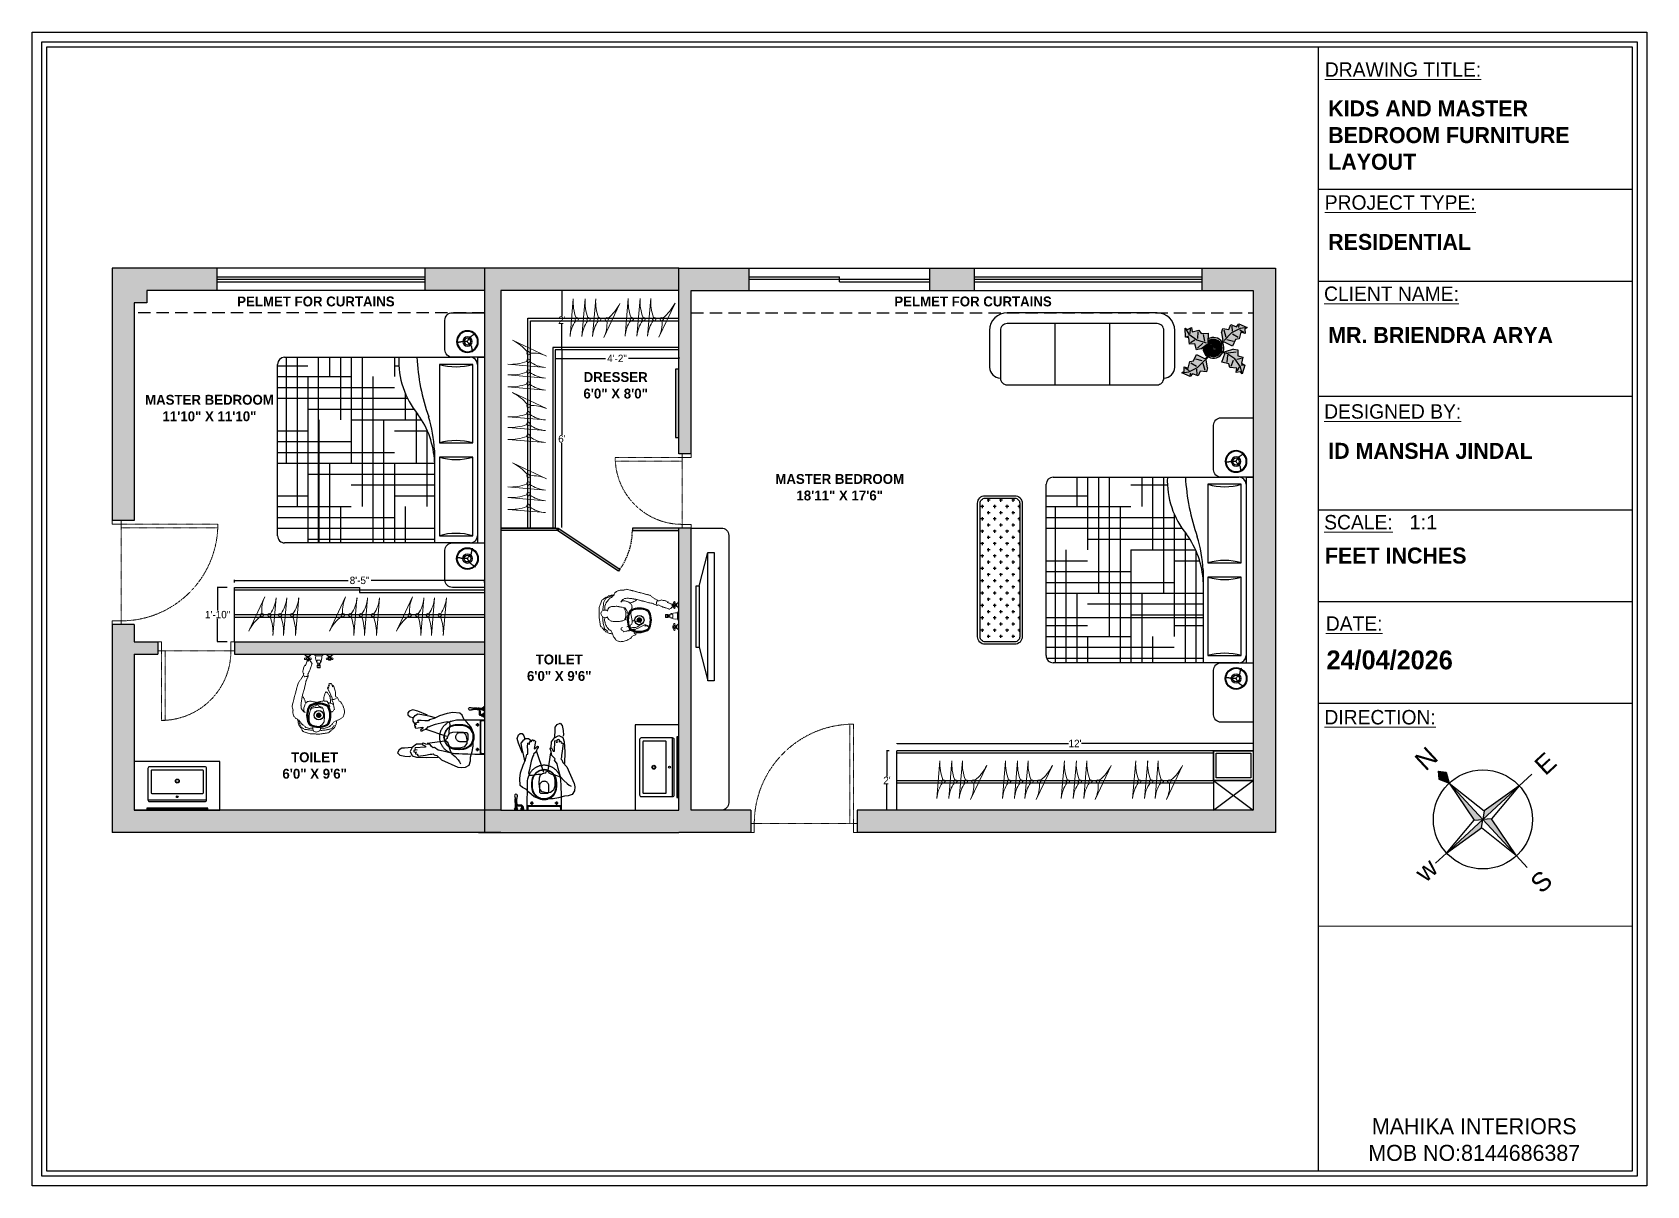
# Model space of a CAD drawing. Header units: inches. Extents: x 9636 to 21597, y -10243 to 557.
# Drawn here: x 10301 to 10953, y -5454 to -4988 of the extents above; entities that cross this region are included whole.
import ezdxf

# ---------------------------------------------------------------- set-up
doc = ezdxf.new("R2010")
doc.units = ezdxf.units.IN
doc.header["$MEASUREMENT"] = 0
for name, pattern in [('ACAD_ISO02W100', [15, 12, -3]), ('AUDIT_D_060311083008-3', [0]), ('CENTER2', [1.125, 0.75, -0.125, 0.125, -0.125]), ('DASHED', [0.75, 0.5, -0.25]), ('DASHED2', [0.375, 0.25, -0.125]), ('HIDDEN', [0.375, 0.25, -0.125])]:
    doc.linetypes.add(name, pattern=pattern)
for name, color, linetype in [('A-DOOR', 251, 'AUDIT_D_060311083008-3'), ('A-Door-Frame', 1, 'Continuous'), ('A-Door-Swing', 8, 'HIDDEN'), ('Edges', 7, 'Continuous'), ('ELE', 5, 'Continuous'), ('FUR', 42, 'Continuous'), ('IEL-HATCH-002', 7, 'Continuous'), ('sanit acces', 4, 'Continuous'), ('TEFRİŞ', 11, 'Continuous')]:
    doc.layers.add(name, color=color, linetype=linetype)
for name, color, linetype, lineweight in [('col.', 31, 'Continuous', 0), ('FURNI', 140, 'Continuous', 18), ('Furniture', 251, 'Continuous', 18), ('WALL', 23, 'Continuous', 15)]:
    doc.layers.add(name, color=color, linetype=linetype, lineweight=lineweight)
doc.styles.add('HEMI', font='stylu.ttf')
doc.styles.add('regular', font='swissl.ttf')
doc.styles.get("Standard").update_dxf_attribs({"font": 'arial.ttf'})
doc.dimstyles.get("Standard").update_dxf_attribs({"dimtxt": 0.18, "dimasz": 0.18, "dimexe": 0.18, "dimexo": 0.0625, "dimgap": 0.09, "dimtad": 0, "dimtih": 1, "dimtoh": 1, "dimdec": 0, "dimzin": 0, "dimdsep": 46, "dimlunit": 4, "dimtxsty": 'Standard', "dimcen": 0.09, "dimadec": 0, "dimazin": 0, "dimtfac": 1, "dimtdec": 0, "dimtofl": 0, "dimtmove": 0, "dimatfit": 3, "dimfxl": 1, "dimtolj": 1, "dimtzin": 0, "dimarcsym": 0})
pattern_1 = [(90, (16.9, 0), (-744, 744), [744, -744]), (90, (140.9, 0), (-744, 744), [744, -744]), (90, (264.9, 0), (-744, 744), [744, -744]), (90, (388.9, 0), (-744, 744), [744, -744]), (90, (512.9, 0), (-744, 744), [744, -744]), (90, (636.9, 0), (-744, 744), [744, -744]), (90, (760.9, 0), (-744, 744), [744, -744]), (0, (16.9, 744), (744, -744), [744, -744]), (0, (16.9, 868), (744, -744), [744, -744]), (0, (16.9, 992), (744, -744), [744, -744]), (0, (16.9, 1116), (744, -744), [744, -744]), (0, (16.9, 1240), (744, -744), [744, -744]), (0, (16.9, 1364), (744, -744), [744, -744]), (0, (16.9, 1488), (744, -744), [744, -744])]

msp = doc.modelspace()

# ---------------------------------------------------------------- texts
at = {"lineweight": 15, "attachment_point": 1, "rotation": 359.99056}
for s, insert, char_height, width, style in [('{\\LDRAWING TITLE:}', (10823.36, -4999.9), 5.8214, 64.8184, 'HEMI'), ('{\\fStylus BT|b1|i0|c0|p34;KIDS AND MASTER BEDROOM FURNITURE LAYOUT}', (10824.71, -5015.29), 6.4683, 107.1049, 'HEMI'), ('{\\LPROJECT TYPE:}', (10823.31, -5053.62), 5.8214, 61.1494, 'HEMI'), ('{\\fStylus BT|b1|i0|c0|p34;RESIDENTIAL}', (10824.71, -5069.21), 6.4683, 85.791, 'HEMI'), ('{\\LCLIENT NAME:}', (10823.03, -5090.49), 5.8214, 60.1487, 'HEMI'), ('{\\fStylus BT|b1|i0|c0|p34;MR. BRIENDRA ARYA}', (10824.71, -5106.85), 6.4683, 106.8777, 'HEMI'), ('{\\LDESIGNED BY:}', (10823.08, -5138.06), 5.8214, 61.4965, 'HEMI'), ('{\\fStylus BT|b1|i0|c0|p34;ID MANSHA JINDAL}', (10824.71, -5153.65), 6.4683, 85.791, 'HEMI'), ('{\\LSCALE:}', (10823.08, -5182.79), 5.821, 45.0286, 'HEMI'), ('1:1', (10857.52, -5182.79), 5.821, 23.145, 'regular'), ('{\\fStylus BT|b1|i0|c0|p34;FEET INCHES}', (10823.39, -5195.96), 6.4683, 85.791, 'HEMI'), ('{\\LDATE:}', (10823.75, -5223.75), 5.821, 45.0286, 'HEMI'), ('{\\fStylus BT|b1|i0|c0|p34;24/04/2026}', (10824.02, -5237.54), 7.6237, 58.9694, 'HEMI'), ('{\\LDIRECTION:}', (10823.18, -5261.59), 5.8214, 45.0286, 'HEMI'), ('\\pxqc;MAHIKA INTERIORS\\PMOB NO:8144686387', (10828.87, -5426.52), 6.4683, 109.6717, 'HEMI')]:
    msp.add_mtext(s, dxfattribs=dict(at, insert=insert, char_height=char_height, width=width, style=style))
at = {"color": 177, "lineweight": 15, "true_color": 0x293189, "char_height": 4, "width": 69.2136, "attachment_point": 3, "rotation": 0.00944, "style": 'HEMI'}
for insert in [(10450.37, -5094.52), (10715.83, -5094.52)]:
    msp.add_mtext('\\pxqc;{\\fStylus BT|b1|i0|c0|p34;PELMET FOR CURTAINS}', dxfattribs=dict(at, insert=insert))
at = {"color": 1, "lineweight": 15, "char_height": 4, "width": 81.1585, "attachment_point": 3, "rotation": 0.00944, "style": 'HEMI'}
for s, insert in [('\\pxqc;{\\fStylus BT|b1|i0|c0|p34;DRESSER\\P6\'0" X 8\'0"}', (10577.43, -5125.06)), ('\\pxqc;{\\fStylus BT|b1|i0|c0|p34;MASTER BEDROOM\\P11\'10" X 11\'10"}', (10413.33, -5134.25)), ('\\pxqc;{\\fStylus BT|b1|i0|c0|p34;MASTER BEDROOM\\P18\'11" X 17\'6"}', (10667.94, -5166.25)), ('\\pxqc;{\\fStylus BT|b1|i0|c0|p34;TOILET\\P6\'0" X 9\'6"}', (10554.64, -5239.18)), ('\\pxqc;{\\fStylus BT|b1|i0|c0|p34;TOILET\\P6\'0" X 9\'6"}', (10455.82, -5278.68))]:
    msp.add_mtext(s, dxfattribs=dict(at, insert=insert))

# ---------------------------------------------------------------- blocks, each defined once
blk = doc.blocks.new('*U116')
at = {"layer": 'A-Door-Frame', "lineweight": 5}
for p, q in [((0, -100), (0, 0)), ((818, -100), (818, 0))]:
    blk.add_line(p, q, dxfattribs=at)
for points in [[(0, -100), (40, -100), (40, 0), (0, 0)], [(818, -100), (778, -100), (778, 0), (818, 0)]]:
    blk.add_lwpolyline(points, dxfattribs=at)
at = {"layer": 'A-Door-Swing', "linetype": 'DASHED2', "lineweight": 5}
blk.add_line((47, 0), (785, 0), dxfattribs=at)
blk.add_lwpolyline([(40, 0), (40, 738), (80, 738), (80, 0)], close=True, dxfattribs=at)
blk.add_arc((40, 0), 738, 360, 90, dxfattribs=at)
blk = doc.blocks.new('*U121')
at = {"layer": 'A-Door-Frame', "lineweight": 5}
for p, q in [((0, -100), (0, 0)), ((1173, -100), (1173, 0))]:
    blk.add_line(p, q, dxfattribs=at)
for points in [[(0, -100), (40, -100), (40, 0), (0, 0)], [(1173, -100), (1133, -100), (1133, 0), (1173, 0)]]:
    blk.add_lwpolyline(points, dxfattribs=at)
at = {"layer": 'A-Door-Swing', "linetype": 'DASHED2', "lineweight": 5}
blk.add_line((50, 0), (1143, 0), dxfattribs=at)
blk.add_lwpolyline([(40, 0), (40, 1093), (80, 1093), (80, 0)], close=True, dxfattribs=at)
blk.add_arc((40, 0), 1093, 360, 90, dxfattribs=at)
blk = doc.blocks.new('*U122')
at = {"layer": 'A-Door-Frame', "lineweight": 5}
for p, q in [((0, -100), (0, 0)), ((845, -100), (845, 0))]:
    blk.add_line(p, q, dxfattribs=at)
for points in [[(0, -100), (40, -100), (40, 0), (0, 0)], [(845, -100), (805, -100), (805, 0), (845, 0)]]:
    blk.add_lwpolyline(points, dxfattribs=at)
at = {"layer": 'A-Door-Swing', "linetype": 'DASHED2', "lineweight": 5}
blk.add_line((47, 0), (812, 0), dxfattribs=at)
blk.add_lwpolyline([(40, 0), (40, 765), (80, 765), (80, 0)], close=True, dxfattribs=at)
blk.add_arc((40, 0), 765, 360, 90, dxfattribs=at)
blk = doc.blocks.new('*U11')
at = {"layer": 'A-Door-Frame', "lineweight": 5}
for p, q in [((0, -100), (0, 0)), ((1145, -100), (1145, 0))]:
    blk.add_line(p, q, dxfattribs=at)
for points in [[(0, -100), (40, -100), (40, 0), (0, 0)], [(1145, -100), (1105, -100), (1105, 0), (1145, 0)]]:
    blk.add_lwpolyline(points, dxfattribs=at)
at = {"layer": 'A-Door-Swing', "linetype": 'DASHED2', "lineweight": 5}
blk.add_line((50, 0), (1115, 0), dxfattribs=at)
blk.add_lwpolyline([(40, 0), (40, 1065), (80, 1065), (80, 0)], close=True, dxfattribs=at)
blk.add_arc((40, 0), 1065, 360, 90, dxfattribs=at)
blk = doc.blocks.new('R91')
at = {"color": 9, "linetype": 'ByBlock', "true_color": 0xbbbcbf}
for p, q in [((-524, 846), (-527, 783)), ((-503, 917), (-524, 846)), ((-441, 953), (-503, 917)), ((-372, 958), (-441, 953)), ((-313, 950), (-372, 958)), ((-340, 863), (-358, 896)), ((-316, 828), (-340, 863)), ((-265, 771), (-316, 828)), ((-34, 825), (-313, 950)), ((41, 754), (-34, 825)), ((-572, 596), (-574, 359)), ((-554, 685), (-572, 596)), ((-527, 783), (-554, 685)), ((-468, 549), (-470, 486)), ((-429, 599), (-468, 549)), ((-361, 620), (-429, 599)), ((-286, 623), (-361, 620)), ((-209, 617), (-286, 623)), ((-209, 724), (-265, 771)), ((-185, 667), (-209, 724)), ((-167, 596), (-209, 617)), ((-200, 715), (-63, 679)), ((-161, 602), (-185, 667)), ((-149, 552), (-167, 596)), ((-135, 522), (-149, 552)), ((-93, 510), (204, 552)), ((-63, 679), (20, 661)), ((20, 661), (82, 617)), ((222, 789), (26, 783)), ((85, 742), (41, 754)), ((82, 617), (103, 626)), ((103, 724), (85, 742)), ((124, 733), (103, 724)), ((103, 626), (130, 599)), ((157, 733), (124, 733)), ((130, 599), (157, 569)), ((234, 748), (157, 733)), ((157, 569), (228, 561)), ((388, 780), (222, 789)), ((228, 561), (270, 543)), ((231, 614), (406, 623)), ((231, 596), (231, 614)), ((290, 566), (231, 596)), ((359, 762), (234, 748)), ((270, 543), (290, 552)), ((290, 552), (290, 566)), ((293, 561), (388, 563)), ((371, 745), (359, 762)), ((368, 730), (371, 745)), ((403, 724), (368, 730)), ((374, 656), (430, 667)), ((409, 653), (374, 656)), ((383, 697), (403, 709)), ((418, 694), (383, 697)), ((460, 759), (388, 780)), ((388, 563), (457, 617)), ((403, 709), (403, 724)), ((406, 623), (412, 638)), ((412, 638), (409, 653)), ((433, 691), (418, 694)), ((430, 667), (433, 691)), ((457, 617), (495, 688)), ((495, 688), (460, 759)), ((466, 620), (588, 629)), ((501, 768), (481, 759)), ((582, 765), (501, 768)), ((665, 745), (582, 765)), ((588, 629), (635, 629)), ((635, 629), (680, 659)), ((704, 709), (665, 745)), ((680, 659), (704, 709)), ((-574, 359), (-539, 275)), ((-539, 275), (-459, 183)), ((-470, 486), (-453, 409)), ((-453, 409), (-408, 367)), ((-408, 367), (-313, 359)), ((-313, 359), (-221, 365)), ((-221, 365), (-167, 382)), ((-176, 243), (-158, 335)), ((-167, 382), (-147, 412)), ((-158, 335), (-158, 385)), ((-147, 412), (-132, 457)), ((-117, 516), (-135, 522)), ((-135, 468), (-108, 480)), ((-132, 457), (-135, 468)), ((-129, 433), (237, 311)), ((-105, 498), (-117, 516)), ((-108, 480), (-105, 498)), ((222, 308), (183, 261)), ((267, 320), (222, 308)), ((293, 338), (267, 320)), ((273, 284), (317, 326)), ((276, 275), (273, 284)), ((394, 293), (276, 275)), ((311, 338), (293, 338)), ((317, 326), (311, 338)), ((415, 275), (394, 293)), ((400, 255), (415, 275)), ((-459, 183), (-414, 142)), ((-414, 142), (-384, 73)), ((-384, 73), (-349, 38)), ((-349, 38), (-230, 29)), ((-230, 29), (-132, 44)), ((-173, 198), (-176, 243)), ((-164, 183), (-173, 198)), ((-138, 177), (-164, 183)), ((-78, 192), (-138, 177)), ((-132, 44), (-4, 85)), ((65, 222), (-78, 192)), ((-4, 85), (88, 127)), ((145, 252), (65, 222)), ((177, 85), (70, 109)), ((88, 127), (174, 148)), ((177, 269), (145, 252)), ((174, 148), (180, 166)), ((183, 261), (177, 269)), ((293, 59), (177, 85)), ((180, 166), (246, 166)), ((198, 73), (365, 5)), ((246, 166), (308, 160)), ((365, 50), (293, 59)), ((308, 160), (365, 163)), ((344, 189), (403, 207)), ((371, 180), (344, 189)), ((365, 163), (371, 180)), ((409, 79), (365, 50)), ((365, 5), (445, -16)), ((388, 222), (421, 237)), ((406, 216), (388, 222)), ((421, 252), (400, 255)), ((403, 207), (406, 216)), ((406, 222), (442, 174)), ((442, 124), (409, 79)), ((421, 237), (421, 252)), ((442, 174), (442, 124)), ((490, 100), (442, 112)), ((445, -16), (510, 5)), ((531, 68), (490, 100)), ((510, 5), (531, 35)), ((531, 35), (531, 68))]:
    blk.add_line(p, q, dxfattribs=at)
blk = doc.blocks.new('R95')
at = {"color": 0, "linetype": 'ByBlock'}
for p, q in [((-136, 663), (-155, 616)), ((-99, 715), (-136, 663)), ((-45, 731), (-99, 715)), ((-4, 729), (-45, 731)), ((50, 711), (-4, 729)), ((105, 680), (50, 711)), ((114, 659), (105, 680)), ((-317, 513), (-336, 391)), ((-245, 595), (-317, 513)), ((-287, 406), (-278, 484)), ((-278, 484), (-260, 556)), ((-247, 492), (-262, 435)), ((-260, 556), (-214, 591)), ((-229, 531), (-247, 492)), ((-200, 616), (-245, 595)), ((-196, 567), (-229, 531)), ((-169, 451), (-202, 428)), ((-148, 626), (-200, 616)), ((-171, 581), (-196, 567)), ((-155, 616), (-171, 581)), ((-113, 457), (-169, 451)), ((-60, 457), (-113, 457)), ((2, 441), (-60, 457)), ((-33, 567), (-12, 579)), ((-31, 546), (-33, 567)), ((-16, 536), (-31, 546)), ((-12, 579), (4, 595)), ((4, 595), (35, 587)), ((35, 587), (62, 583)), ((83, 513), (41, 531)), ((62, 583), (83, 581)), ((83, 560), (68, 581)), ((83, 581), (136, 558)), ((93, 513), (83, 560)), ((114, 490), (83, 513)), ((91, 542), (176, 534)), ((167, 635), (114, 659)), ((118, 441), (114, 490)), ((167, 449), (124, 447)), ((136, 558), (157, 564)), ((138, 585), (147, 608)), ((138, 564), (138, 585)), ((147, 608), (155, 624)), ((157, 564), (221, 534)), ((173, 612), (167, 635)), ((225, 466), (167, 449)), ((202, 608), (173, 612)), ((176, 534), (229, 501)), ((239, 608), (202, 608)), ((221, 534), (293, 499)), ((244, 480), (225, 466)), ((229, 501), (244, 480)), ((283, 595), (239, 608)), ((312, 589), (283, 595)), ((303, 501), (293, 519)), ((293, 519), (318, 507)), ((293, 499), (303, 501)), ((357, 552), (310, 571)), ((310, 571), (332, 569)), ((326, 579), (312, 589)), ((318, 507), (328, 511)), ((328, 511), (322, 525)), ((322, 525), (349, 515)), ((332, 569), (326, 579)), ((349, 515), (355, 525)), ((351, 536), (359, 538)), ((355, 525), (351, 536)), ((359, 538), (357, 552)), ((-336, 391), (-332, 261)), ((-332, 261), (-299, 165)), ((-301, 369), (-309, 344)), ((-309, 344), (-299, 313)), ((-289, 393), (-301, 369)), ((-299, 313), (-278, 301)), ((-270, 402), (-289, 393)), ((-278, 253), (-284, 301)), ((-278, 301), (-249, 299)), ((-272, 189), (-278, 253)), ((-251, 404), (-270, 402)), ((-262, 435), (-256, 410)), ((-254, 297), (-258, 249)), ((-258, 249), (-243, 204)), ((-227, 398), (-251, 404)), ((-249, 299), (-229, 301)), ((-229, 301), (-221, 313)), ((-221, 393), (-227, 398)), ((-216, 410), (-221, 393)), ((-221, 313), (-214, 286)), ((-202, 428), (-216, 410)), ((-214, 286), (-192, 261)), ((-192, 261), (-159, 249)), ((-159, 249), (-93, 247)), ((-93, 247), (-33, 257)), ((-33, 257), (17, 270)), ((15, 278), (-2, 272)), ((31, 426), (2, 441)), ((13, 433), (25, 408)), ((23, 305), (15, 278)), ((17, 270), (37, 292)), ((29, 329), (23, 305)), ((25, 408), (31, 381)), ((31, 381), (29, 358)), ((29, 358), (29, 329)), ((41, 393), (31, 426)), ((37, 292), (48, 317)), ((50, 377), (41, 393)), ((48, 317), (50, 338)), ((62, 365), (50, 377)), ((50, 338), (62, 344)), ((72, 354), (62, 365)), ((62, 344), (72, 354)), ((72, 191), (110, 224)), ((99, 348), (118, 441)), ((116, 259), (99, 348)), ((110, 224), (116, 259)), ((456, 235), (388, 204)), ((452, 218), (460, 224)), ((473, 233), (456, 235)), ((481, 229), (473, 233)), ((539, 257), (481, 229)), ((580, 270), (539, 257)), ((634, 288), (580, 270)), ((644, 274), (634, 288)), ((658, 274), (644, 274)), ((658, 261), (658, 274)), ((675, 261), (658, 261)), ((660, 233), (675, 245)), ((669, 229), (660, 233)), ((667, 220), (669, 229)), ((675, 245), (675, 261)), ((-299, 165), (-210, 105)), ((-243, 140), (-272, 189)), ((-243, 204), (-208, 160)), ((-204, 121), (-243, 140)), ((-210, 105), (-126, 88)), ((-208, 160), (-183, 132)), ((-157, 105), (-204, 121)), ((-183, 132), (-165, 125)), ((-165, 125), (-134, 95)), ((-134, 95), (-119, 62)), ((-119, 62), (-89, 39)), ((-89, 39), (-45, 24)), ((-45, 24), (-8, 27)), ((-33, 175), (-39, 191)), ((-39, 191), (-20, 173)), ((-10, 156), (-33, 175)), ((-20, 173), (19, 173)), ((15, 140), (-10, 156)), ((-8, 27), (44, 14)), ((60, 136), (15, 140)), ((19, 173), (72, 191)), ((44, 14), (122, 33)), ((110, 142), (60, 136)), ((93, 198), (128, 189)), ((184, 154), (110, 142)), ((122, 33), (363, 97)), ((128, 189), (163, 171)), ((163, 171), (176, 160)), ((347, 198), (184, 154)), ((388, 204), (347, 198)), ((363, 97), (427, 144)), ((427, 144), (456, 158)), ((450, 189), (452, 218)), ((464, 175), (450, 189)), ((456, 158), (466, 171)), ((466, 171), (487, 173)), ((487, 173), (514, 160)), ((514, 160), (578, 173)), ((578, 173), (611, 191)), ((598, 196), (667, 220)), ((611, 191), (598, 196))]:
    blk.add_line(p, q, dxfattribs=at)
blk = doc.blocks.new('Faucet - Bathroom front')
at = {"color": 250}
for p, q in [((-5, 0), (-2.25, 0)), ((-4.5087, 0.25), (-2.7408, 0.25)), ((-4, 1.625), (-4.25, 1.625)), ((-4, 1.375), (-4.25, 1.375)), ((-3.1442, 0.75), (-4.0979, 0.75)), ((-3.25, 1.625), (-3, 1.625)), ((-3.25, 1.375), (-3, 1.375)), ((-1.5, 0), (1.5, 0)), ((-1, 0.5), (1, 0.5)), ((-0.5, 4.25), (0.5, 4.25)), ((0.5, 3.75), (-0.5, 3.75)), ((-0.5, 3), (0.5, 3)), ((0.5, 2), (-0.5, 2)), ((-0.25, 3), (-0.25, 3.5)), ((0.25, 3.5), (0.25, 3)), ((2.25, 0), (5, 0)), ((2.7413, 0.25), (4.5092, 0.25)), ((3.25, 1.625), (3, 1.625)), ((3.25, 1.375), (3, 1.375)), ((4.1058, 0.75), (3.1521, 0.75)), ((4, 1.625), (4.25, 1.625)), ((4, 1.375), (4.25, 1.375))]:
    blk.add_line(p, q, dxfattribs=at)
for points in [[(-4, 1), (-4, 2), (-3.25, 2), (-3.25, 1)], [(3.25, 1), (3.25, 2), (4, 2), (4, 1)]]:
    blk.add_lwpolyline(points, close=True, dxfattribs=at)
for points in [[(-0.5, 3.75), (-0.5, 4.25)], [(-0.25, 4.5), (0.25, 4.5)], [(0.25, 3.5), (-0.25, 3.5)], [(0.5, 4.25), (0.5, 3.75)]]:
    blk.add_lwpolyline(points, dxfattribs=at)
for centre in [(-4.5, 1.5), (-3.625, 1.5), (-2.75, 1.5), (2.75, 1.5), (3.625, 1.5), (4.5, 1.5)]:
    blk.add_circle(centre, 0.2795, dxfattribs=at)
for centre, radius, start, end in [((-5.375, 1.375), 1.4252, 285.2551, 344.7449), ((-1.875, 1.375), 1.4252, 195.2551, 254.7449), ((-0.7962, -0.2038), 0.7327, 106.1502, 163.8498), ((3, 1), 4.0311, 150.2551, 187.125), ((0.6413, 2.5), 1.246, 156.3417, 203.6583), ((-0.2575, 4.2575), 0.2426, 88.22243, 181.7776), ((-0.2575, 3.7425), 0.2426, 178.2224, 271.7776), ((0.2575, 4.2575), 0.2426, 358.2224, 91.77757), ((0.2575, 3.7425), 0.2426, 268.2224, 1.777565), ((-3, 1), 4.0311, 352.875, 29.74488), ((-0.6413, 2.5), 1.246, 336.3417, 23.65835), ((0.7962, -0.2038), 0.7327, 16.1502, 73.84979), ((1.875, 1.375), 1.4252, 285.2551, 344.7449), ((5.375, 1.375), 1.4252, 195.2551, 254.7449)]:
    blk.add_arc(centre, radius, start, end, dxfattribs=at)
blk = doc.blocks.new('20')
at = {"linetype": 'CENTER2'}
for p, q in [((20337, 17142), (20297, 17142)), ((20317, 17162), (20317, 17122))]:
    blk.add_line(p, q, dxfattribs=at)
at = {"linetype": 'Continuous'}
for p, q in [((20307, 17155), (20303, 17153)), ((20305, 17146), (20305, 17147)), ((20305, 17146), (20305, 17137)), ((20305, 17136), (20305, 17137)), ((20307, 17155), (20314, 17158)), ((20318, 17160), (20314, 17158)), ((20315, 17124), (20320, 17126)), ((20320, 17126), (20326, 17128)), ((20326, 17128), (20330, 17130)), ((20329, 17147), (20329, 17146)), ((20329, 17137), (20329, 17146)), ((20329, 17137), (20329, 17136))]:
    blk.add_line(p, q, dxfattribs=at)
for radius in [43.2, 18.5, 10.6, 9.32]:
    blk.add_circle((20317, 17142), radius, dxfattribs=at)
for centre, radius, start, end in [((20317, 17069), 184, 65.7429, 114.2555), ((20389, 17142), 184, 155.7431, 204.2554), ((20388, 17142), 179, 155.9156, 204.0844), ((20385, 17142), 170, 156.0462, 203.9541), ((20251, 17207), 30.4, 108.64, 161.3731), ((20252, 17206), 29.5, 107.9494, 162.0514), ((20256, 17203), 27.4, 107.1836, 162.814), ((20317, 17070), 179, 65.9155, 114.0846), ((20317, 17074), 170, 66.0504, 113.9499), ((20317, 17142), 18, 136.0565, 268.6411), ((20317, 17142), 18, 136.0565, 268.9435), ((20317, 17142), 16.4, 124.5731, 280.4269), ((20309, 17149), 7.29, 134.2179, 143.1195), ((20317, 17142), 18, 88.9435, 136.0565), ((20317, 17142), 13.3, 25.5438, 154.4562), ((20317, 17142), 13.3, 205.5438, 334.4562), ((20317, 17142), 16.4, 304.5731, 100.4269), ((20316, 17130), 6.74, 261.5141, 271.147), ((20317, 17142), 18, 268.9435, 316.0565), ((20317, 17142), 18, 316.0565, 88.9435), ((20317, 17153), 6.74, 81.5149, 91.1477), ((20324, 17134), 7.29, 314.2179, 323.1195), ((20377, 17203), 27.4, 17.1884, 72.8085), ((20381, 17206), 29.5, 17.9496, 72.0505), ((20382, 17207), 30.3, 18.5617, 71.4379), ((20248, 17142), 170, 336.0461, 23.954), ((20245, 17142), 179, 335.9155, 24.0845), ((20244, 17142), 184, 335.7447, 24.2565), ((20251, 17076), 30.4, 198.6493, 251.3514), ((20253, 17078), 30.1, 198.4913, 251.509), ((20256, 17081), 27.4, 197.1892, 252.8119), ((20317, 17215), 184, 245.7453, 294.2564), ((20317, 17213), 179, 245.9156, 294.0845), ((20317, 17210), 170, 246.0502, 293.9498), ((20377, 17081), 27.4, 287.1823, 342.8172), ((20381, 17078), 29.4, 287.8792, 342.1204), ((20382, 17076), 30.3, 288.5612, 341.4243)]:
    blk.add_arc(centre, radius, start, end, dxfattribs=at)
blk = doc.blocks.new('BASIN23')
at = {"color": 252}
blk.add_line((4619.05, 4552.68), (4590.2, 4552.68), dxfattribs=at)
for points in [[(4618.28, 4553.45), (4590.97, 4553.45, 0.414214), (4590.2, 4552.68), (4590.2, 4537.16, 0.414214), (4590.97, 4536.39), (4618.28, 4536.39, 0.414214), (4619.05, 4537.16), (4619.05, 4552.68, 0.414214)], [(4617.07, 4549.53), (4592.18, 4549.53, 0.414214), (4591.79, 4549.14), (4591.79, 4538.37, 0.414214), (4592.18, 4537.98), (4617.07, 4537.98, 0.414214), (4617.46, 4538.37), (4617.46, 4549.14, 0.414214)]]:
    blk.add_lwpolyline(points, format="xyb", close=True, dxfattribs=at)
for centre, radius in [((4604.62, 4543.42), 0.971), ((4604.62, 4543.42), 0.777), ((4604.62, 4551.1), 0.455)]:
    blk.add_circle(centre, radius, dxfattribs=at)
blk = doc.blocks.new('wall handshower (top)')
at = {"color": 0}
for p, q in [((30, 0), (-30, 0)), ((-30, 0), (-30, -3)), ((30, 0), (30, -3)), ((130, 0), (70, 0)), ((70, 0), (70, -3)), ((130, 0), (130, -3)), ((-27, -4), (27, -4)), ((-22, -10), (0, -10)), ((-14, -10), (-14, -25)), ((-12, -43), (-12, -26)), ((-12, -26), (0, -26)), ((-12, -43), (12, -43)), ((-6, -26), (-6, -10)), ((22, -10), (0, -10)), ((12, -26), (0, -26)), ((6, -26), (6, -10)), ((12, -43), (12, -26)), ((14, -10), (14, -25)), ((73, -4), (127, -4)), ((78, -10), (100, -10)), ((86, -10), (86, -25)), ((88, -43), (88, -26)), ((88, -26), (100, -26)), ((88, -43), (112, -43)), ((88, -101), (88, -95)), ((88, -108), (88, -165)), ((89, -106), (89, -164)), ((89, -107), (89, -165)), ((91, -104), (91, -163)), ((92, -103), (92, -162)), ((94, -26), (94, -10)), ((94, -102), (94, -161)), ((95, -45), (95, -67)), ((96, -101), (96, -160)), ((98, -101), (98, -160)), ((122, -10), (100, -10)), ((112, -26), (100, -26)), ((100, -101), (100, -160)), ((102, -101), (102, -160)), ((104, -101), (104, -160)), ((105, -45), (105, -68)), ((105, -102), (105, -161)), ((106, -26), (106, -10)), ((107, -103), (107, -162)), ((108, -104), (108, -163)), ((110, -106), (110, -164)), ((110, -107), (110, -164)), ((111, -101), (111, -95)), ((111, -108), (111, -165)), ((111, -108), (111, -165)), ((112, -43), (112, -26)), ((114, -10), (114, -25))]:
    blk.add_line(p, q, dxfattribs=at)
for centre, radius, start, end in [((-27, -2), 2.41, 207.9179, 271.9718), ((-15, 2), 13.8, 205.7896, 241.6564), ((-10, -20), 5.86, 230.0793, 254.0924), ((17, -41), 24.5, 184.3011, 218.585), ((22, -36), 32.1, 219.6697, 269.6336), ((22, -38), 15.3, 199.0504, 270.6085), ((10, -20), 5.86, 285.9076, 309.9207), ((15, 2), 13.8, 298.3436, 334.2104), ((-21, -679), 627, 81.0602, 86.0403), ((-119, -1559), 1497, 82.5073, 84.5933), ((27, -2), 2.41, 268.0282, 332.0821), ((73, -2), 2.41, 207.9179, 271.9718), ((85, 2), 13.8, 205.7896, 241.6564), ((71, -104), 44.8, 58.5932, 83.7686), ((73, -100), 26.8, 64.0824, 83.2266), ((120, -215), 42.7, 153.5123, 181.2517), ((100, -217), 22.5, 179.1351, 0.8649), ((72, -182), 17, 302.6481, 343.7121), ((115, -81), 30.7, 168.4004, 207.2273), ((100, -83), 16.7, 30.5106, 149.4894), ((90, -20), 5.86, 230.0793, 254.0924), ((90, -105), 2.8, 137.3065, 222.6935), ((90, -169), 2.8, 137.3065, 222.6935), ((100, -108), 17.6, 49.0147, 130.9853), ((100, -110), 14.6, 37.5398, 142.4602), ((100, -110), 13.8, 33.1371, 146.8629), ((100, -112), 12.9, 26.3551, 153.6449), ((89, -102), 1.5, 143.1441, 216.8559), ((100, -113), 12.6, 23.4368, 156.5632), ((89, -107), 1.5, 143.1441, 216.8559), ((100, -174), 14.6, 37.5398, 142.4602), ((100, -175), 13.8, 33.1371, 146.8629), ((100, -177), 12.9, 26.3551, 153.6449), ((89, -166), 1.5, 143.1441, 216.8559), ((100, -178), 12.6, 23.4368, 156.5632), ((89, -172), 1.5, 143.1441, 216.8559), ((42, -182), 47.1, 354.3747, 11.6429), ((100, -37), 10, 215.7762, 324.2238), ((157, -182), 47.1, 168.3571, 185.6253), ((127, -182), 17, 196.2879, 237.3519), ((84, -81), 30.7, 332.7727, 11.5996), ((110, -102), 1.5, 323.1441, 36.8559), ((109, -105), 2.8, 317.3065, 42.6935), ((110, -107), 1.5, 323.1441, 36.8559), ((110, -166), 1.5, 323.1441, 36.8559), ((109, -169), 2.8, 317.3065, 42.6935), ((110, -172), 1.5, 323.1441, 36.8559), ((110, -20), 5.86, 285.9076, 309.9207), ((79, -215), 42.7, 358.7483, 26.4877), ((115, 2), 13.8, 298.3436, 334.2104), ((127, -2), 2.41, 268.0282, 332.0821)]:
    blk.add_arc(centre, radius, start, end, dxfattribs=at)
blk = doc.blocks.new('Duravit Wall Hung Toilet pl')
at = {"layer": 'Edges'}
for p, q in [((0.497, 0.512), (0.498, 0.513)), ((0.5, 0.224), (0.497, 0.512)), ((0.498, 0.515), (0.499, 0.516)), ((0.498, 0.514), (0.498, 0.515)), ((0.498, 0.513), (0.498, 0.514)), ((0.498, 0.514), (0.498, 0.514)), ((0.499, 0.516), (0.5, 0.517)), ((0.5, 0.517), (0.501, 0.518)), ((0.5, 0.517), (0.5, 0.517)), ((0.501, 0.518), (0.502, 0.518)), ((0.502, 0.518), (0.503, 0.519)), ((0.503, 0.519), (0.504, 0.519)), ((0.504, 0.519), (0.504, 0.519)), ((0.504, 0.519), (0.507, 0.519)), ((0.507, 0.489), (0.507, 0.519)), ((0.507, 0.519), (0.853, 0.519)), ((0.853, 0.489), (0.853, 0.519)), ((0.853, 0.519), (0.856, 0.519)), ((0.856, 0.519), (0.857, 0.519)), ((0.857, 0.519), (0.858, 0.518)), ((0.857, 0.519), (0.857, 0.519)), ((0.858, 0.518), (0.859, 0.518)), ((0.859, 0.518), (0.86, 0.517)), ((0.86, 0.517), (0.861, 0.517)), ((0.861, 0.517), (0.861, 0.516)), ((0.861, 0.516), (0.862, 0.515)), ((0.862, 0.515), (0.862, 0.514)), ((0.862, 0.514), (0.863, 0.513)), ((0.862, 0.514), (0.862, 0.514)), ((0.863, 0.513), (0.863, 0.512)), ((0.508, 0.487), (0.507, 0.489)), ((0.853, 0.474), (0.507, 0.474)), ((0.508, 0.486), (0.508, 0.487)), ((0.508, 0.485), (0.508, 0.486)), ((0.509, 0.484), (0.508, 0.485)), ((0.509, 0.483), (0.509, 0.484)), ((0.51, 0.482), (0.509, 0.483)), ((0.511, 0.481), (0.51, 0.482)), ((0.512, 0.48), (0.511, 0.481)), ((0.514, 0.48), (0.512, 0.48)), ((0.515, 0.479), (0.514, 0.48)), ((0.516, 0.479), (0.515, 0.479)), ((0.517, 0.479), (0.516, 0.479)), ((0.843, 0.479), (0.517, 0.479)), ((0.533, 0.444), (0.54, 0.444)), ((0.54, 0.446), (0.541, 0.449)), ((0.54, 0.444), (0.54, 0.446)), ((0.54, 0.441), (0.54, 0.444)), ((0.54, 0.444), (0.55, 0.444)), ((0.541, 0.439), (0.54, 0.441)), ((0.541, 0.449), (0.543, 0.451)), ((0.543, 0.437), (0.541, 0.439)), ((0.543, 0.451), (0.545, 0.452)), ((0.545, 0.435), (0.543, 0.437)), ((0.545, 0.452), (0.547, 0.453)), ((0.547, 0.434), (0.545, 0.435)), ((0.547, 0.453), (0.55, 0.454)), ((0.55, 0.434), (0.547, 0.434)), ((0.55, 0.454), (0.55, 0.461)), ((0.55, 0.454), (0.553, 0.453)), ((0.55, 0.444), (0.55, 0.454)), ((0.55, 0.444), (0.56, 0.444)), ((0.55, 0.434), (0.55, 0.444)), ((0.553, 0.434), (0.55, 0.434)), ((0.55, 0.427), (0.55, 0.434)), ((0.553, 0.453), (0.555, 0.452)), ((0.555, 0.435), (0.553, 0.434)), ((0.555, 0.452), (0.557, 0.451)), ((0.557, 0.437), (0.555, 0.435)), ((0.557, 0.451), (0.559, 0.449)), ((0.559, 0.439), (0.557, 0.437)), ((0.559, 0.449), (0.56, 0.446)), ((0.56, 0.441), (0.559, 0.439)), ((0.56, 0.446), (0.56, 0.444)), ((0.56, 0.444), (0.56, 0.441)), ((0.56, 0.444), (0.567, 0.444)), ((0.8, 0.444), (0.793, 0.444)), ((0.8, 0.446), (0.801, 0.449)), ((0.8, 0.444), (0.8, 0.446)), ((0.81, 0.444), (0.8, 0.444)), ((0.8, 0.441), (0.8, 0.444)), ((0.801, 0.439), (0.8, 0.441)), ((0.801, 0.449), (0.803, 0.451)), ((0.803, 0.437), (0.801, 0.439)), ((0.803, 0.451), (0.805, 0.452)), ((0.805, 0.435), (0.803, 0.437)), ((0.805, 0.452), (0.807, 0.453)), ((0.807, 0.434), (0.805, 0.435)), ((0.807, 0.453), (0.81, 0.454)), ((0.81, 0.434), (0.807, 0.434)), ((0.81, 0.454), (0.81, 0.461)), ((0.81, 0.454), (0.813, 0.453)), ((0.81, 0.444), (0.81, 0.454)), ((0.82, 0.444), (0.81, 0.444)), ((0.81, 0.434), (0.81, 0.444)), ((0.81, 0.427), (0.81, 0.434)), ((0.813, 0.434), (0.81, 0.434)), ((0.813, 0.453), (0.815, 0.452)), ((0.815, 0.435), (0.813, 0.434)), ((0.815, 0.452), (0.817, 0.451)), ((0.817, 0.437), (0.815, 0.435)), ((0.817, 0.451), (0.819, 0.449)), ((0.819, 0.439), (0.817, 0.437)), ((0.819, 0.449), (0.82, 0.446)), ((0.82, 0.441), (0.819, 0.439)), ((0.82, 0.446), (0.82, 0.444)), ((0.827, 0.444), (0.82, 0.444)), ((0.82, 0.444), (0.82, 0.441)), ((0.844, 0.479), (0.843, 0.479)), ((0.845, 0.479), (0.844, 0.479)), ((0.847, 0.48), (0.845, 0.479)), ((0.848, 0.48), (0.847, 0.48)), ((0.849, 0.481), (0.848, 0.48)), ((0.85, 0.482), (0.849, 0.481)), ((0.851, 0.483), (0.85, 0.482)), ((0.852, 0.485), (0.851, 0.484)), ((0.851, 0.484), (0.851, 0.483)), ((0.853, 0.487), (0.852, 0.486)), ((0.852, 0.486), (0.852, 0.485)), ((0.853, 0.489), (0.853, 0.487))]:
    blk.add_line(p, q, dxfattribs=at)
for points in [[(0.863, 0.512), (0.862, 0.416), (0.861, 0.341), (0.859, 0.286), (0.858, 0.246), (0.857, 0.218), (0.856, 0.201), (0.854, 0.189), (0.852, 0.182), (0.851, 0.175), (0.849, 0.168), (0.847, 0.162), (0.845, 0.156), (0.842, 0.151), (0.84, 0.145), (0.837, 0.14), (0.834, 0.135), (0.831, 0.13), (0.828, 0.125), (0.825, 0.12), (0.821, 0.115), (0.818, 0.111), (0.814, 0.106), (0.81, 0.102), (0.806, 0.098), (0.802, 0.094), (0.797, 0.09), (0.793, 0.086), (0.788, 0.083), (0.784, 0.079), (0.779, 0.076), (0.774, 0.073), (0.769, 0.07), (0.764, 0.067), (0.759, 0.064), (0.754, 0.062), (0.748, 0.059), (0.743, 0.057), (0.737, 0.055), (0.732, 0.053), (0.726, 0.052), (0.72, 0.05), (0.715, 0.049), (0.709, 0.048), (0.703, 0.047), (0.698, 0.047), (0.692, 0.046), (0.686, 0.046), (0.68, 0.046), (0.674, 0.046), (0.668, 0.046), (0.663, 0.047), (0.657, 0.047), (0.651, 0.048), (0.645, 0.049), (0.64, 0.05), (0.634, 0.052), (0.628, 0.053), (0.623, 0.055), (0.617, 0.057), (0.612, 0.059), (0.607, 0.062), (0.601, 0.064), (0.596, 0.067), (0.591, 0.07), (0.586, 0.073), (0.581, 0.076), (0.576, 0.079), (0.572, 0.083), (0.567, 0.086), (0.563, 0.09), (0.558, 0.094), (0.554, 0.098), (0.55, 0.102), (0.546, 0.107), (0.542, 0.111), (0.539, 0.116), (0.535, 0.121), (0.531, 0.126), (0.528, 0.132), (0.524, 0.138), (0.521, 0.145), (0.518, 0.152), (0.514, 0.161), (0.511, 0.17), (0.508, 0.181), (0.505, 0.193), (0.502, 0.207), (0.5, 0.224)], [(0.68, 0.091), (0.668, 0.093), (0.657, 0.095), (0.648, 0.097), (0.64, 0.099), (0.633, 0.102), (0.627, 0.104), (0.621, 0.107), (0.617, 0.109), (0.612, 0.112), (0.608, 0.114), (0.604, 0.117), (0.6, 0.12), (0.596, 0.123), (0.593, 0.126), (0.59, 0.129), (0.587, 0.132), (0.584, 0.135), (0.581, 0.138), (0.578, 0.141), (0.575, 0.145), (0.573, 0.148), (0.57, 0.152), (0.568, 0.155), (0.566, 0.159), (0.564, 0.163), (0.562, 0.167), (0.56, 0.171), (0.558, 0.175), (0.557, 0.179), (0.555, 0.183), (0.554, 0.187), (0.553, 0.191), (0.552, 0.196), (0.551, 0.2), (0.55, 0.204), (0.55, 0.209), (0.549, 0.213), (0.549, 0.218), (0.548, 0.223), (0.548, 0.228), (0.548, 0.233), (0.548, 0.239), (0.548, 0.244), (0.548, 0.25), (0.548, 0.255), (0.548, 0.261), (0.548, 0.266), (0.548, 0.271), (0.548, 0.276), (0.549, 0.281), (0.549, 0.286), (0.55, 0.29), (0.55, 0.295), (0.551, 0.299), (0.552, 0.304), (0.553, 0.308), (0.554, 0.312), (0.555, 0.316), (0.557, 0.32), (0.558, 0.324), (0.56, 0.328), (0.562, 0.332), (0.564, 0.336), (0.566, 0.34), (0.568, 0.344), (0.57, 0.347), (0.573, 0.351), (0.575, 0.354), (0.578, 0.358), (0.581, 0.361), (0.584, 0.364), (0.587, 0.368), (0.59, 0.371), (0.593, 0.374), (0.596, 0.376), (0.599, 0.379), (0.603, 0.382), (0.606, 0.384), (0.61, 0.387), (0.614, 0.389), (0.618, 0.391), (0.621, 0.393), (0.625, 0.395), (0.629, 0.397), (0.633, 0.398), (0.637, 0.4), (0.642, 0.401), (0.646, 0.402), (0.65, 0.403), (0.654, 0.404), (0.658, 0.405), (0.663, 0.406), (0.667, 0.406), (0.671, 0.407), (0.676, 0.407), (0.68, 0.407), (0.684, 0.407), (0.689, 0.406), (0.693, 0.406), (0.698, 0.406), (0.702, 0.405), (0.707, 0.404), (0.712, 0.403), (0.717, 0.401), (0.722, 0.399), (0.728, 0.397), (0.734, 0.395), (0.741, 0.391), (0.748, 0.387), (0.756, 0.382), (0.765, 0.376), (0.775, 0.369)], [(0.771, 0.132), (0.762, 0.125), (0.753, 0.119), (0.745, 0.114), (0.738, 0.11), (0.732, 0.107), (0.726, 0.104), (0.721, 0.102), (0.716, 0.101), (0.711, 0.099), (0.706, 0.098), (0.701, 0.097), (0.697, 0.097), (0.693, 0.096), (0.688, 0.096), (0.684, 0.095), (0.68, 0.095), (0.676, 0.095), (0.672, 0.096), (0.668, 0.096), (0.663, 0.096), (0.659, 0.097), (0.655, 0.098), (0.651, 0.099), (0.647, 0.1), (0.643, 0.101), (0.639, 0.102), (0.635, 0.104), (0.631, 0.105), (0.627, 0.107), (0.624, 0.109), (0.62, 0.111), (0.616, 0.113), (0.613, 0.115), (0.609, 0.117), (0.606, 0.119), (0.602, 0.122), (0.599, 0.125), (0.596, 0.127), (0.593, 0.13), (0.59, 0.133), (0.587, 0.136), (0.584, 0.139), (0.582, 0.142), (0.579, 0.146), (0.577, 0.149), (0.574, 0.153), (0.572, 0.156), (0.57, 0.16), (0.568, 0.163), (0.566, 0.167), (0.564, 0.171), (0.563, 0.175), (0.561, 0.179), (0.56, 0.183), (0.559, 0.187), (0.558, 0.191), (0.557, 0.195), (0.556, 0.199), (0.555, 0.203), (0.555, 0.207), (0.554, 0.212), (0.554, 0.217), (0.553, 0.221), (0.553, 0.226), (0.553, 0.232), (0.553, 0.237), (0.553, 0.243), (0.553, 0.249), (0.553, 0.254), (0.553, 0.26), (0.553, 0.265), (0.553, 0.271), (0.554, 0.276), (0.554, 0.28), (0.555, 0.285), (0.555, 0.289), (0.556, 0.293), (0.557, 0.298), (0.558, 0.302), (0.559, 0.305), (0.56, 0.309), (0.561, 0.313), (0.563, 0.317), (0.564, 0.321), (0.566, 0.325), (0.568, 0.328), (0.57, 0.332), (0.572, 0.335), (0.574, 0.339), (0.576, 0.342), (0.578, 0.346), (0.581, 0.349), (0.584, 0.352), (0.587, 0.356), (0.59, 0.359), (0.594, 0.363), (0.598, 0.366), (0.602, 0.37), (0.607, 0.373), (0.613, 0.377), (0.62, 0.381), (0.628, 0.385), (0.637, 0.39), (0.647, 0.394)], [(0.65, 0.225), (0.645, 0.229), (0.64, 0.234), (0.637, 0.239), (0.634, 0.245), (0.632, 0.251), (0.63, 0.258), (0.63, 0.264), (0.63, 0.321), (0.63, 0.323), (0.631, 0.326), (0.632, 0.328), (0.633, 0.331), (0.634, 0.333), (0.636, 0.335), (0.638, 0.336), (0.64, 0.338), (0.642, 0.339), (0.645, 0.34), (0.647, 0.34)], [(0.647, 0.394), (0.659, 0.395), (0.669, 0.396), (0.678, 0.396), (0.686, 0.396), (0.693, 0.396), (0.699, 0.395), (0.704, 0.394), (0.71, 0.393), (0.714, 0.392), (0.719, 0.391), (0.723, 0.389), (0.727, 0.388), (0.731, 0.386), (0.735, 0.384), (0.739, 0.382), (0.742, 0.38), (0.746, 0.378), (0.749, 0.376), (0.753, 0.374), (0.756, 0.372), (0.759, 0.369), (0.762, 0.366), (0.765, 0.364), (0.768, 0.361), (0.771, 0.358), (0.774, 0.355), (0.777, 0.352), (0.779, 0.349), (0.782, 0.346), (0.784, 0.342), (0.786, 0.339), (0.789, 0.335), (0.791, 0.332), (0.792, 0.328), (0.794, 0.325), (0.796, 0.321), (0.797, 0.317), (0.799, 0.313), (0.8, 0.309), (0.801, 0.305), (0.802, 0.302), (0.803, 0.298), (0.804, 0.293), (0.805, 0.289), (0.806, 0.285), (0.806, 0.28), (0.807, 0.276), (0.807, 0.271), (0.807, 0.265), (0.807, 0.26), (0.807, 0.254), (0.808, 0.249), (0.807, 0.243), (0.807, 0.237), (0.807, 0.232), (0.807, 0.226), (0.807, 0.221), (0.806, 0.217), (0.806, 0.212), (0.805, 0.207), (0.805, 0.202), (0.804, 0.198), (0.803, 0.193), (0.801, 0.188), (0.8, 0.183), (0.798, 0.177), (0.795, 0.172), (0.792, 0.165), (0.789, 0.158), (0.784, 0.15), (0.778, 0.142), (0.771, 0.132)], [(0.647, 0.34), (0.65, 0.341), (0.71, 0.341), (0.713, 0.34), (0.715, 0.34), (0.718, 0.339), (0.72, 0.338), (0.722, 0.336), (0.724, 0.335), (0.726, 0.333), (0.727, 0.331), (0.729, 0.328), (0.729, 0.326), (0.73, 0.323), (0.73, 0.321)], [(0.775, 0.369), (0.782, 0.359), (0.788, 0.35), (0.793, 0.342), (0.797, 0.334), (0.8, 0.328), (0.803, 0.321), (0.804, 0.316), (0.806, 0.31), (0.807, 0.305), (0.809, 0.3), (0.81, 0.296), (0.81, 0.291), (0.811, 0.286), (0.811, 0.281), (0.812, 0.276), (0.812, 0.271), (0.812, 0.266), (0.812, 0.261), (0.812, 0.255), (0.813, 0.25), (0.812, 0.244), (0.812, 0.239), (0.812, 0.233), (0.812, 0.228), (0.812, 0.223), (0.811, 0.218), (0.811, 0.213), (0.81, 0.209), (0.81, 0.204), (0.809, 0.2), (0.808, 0.196), (0.807, 0.191), (0.806, 0.187), (0.805, 0.183), (0.803, 0.179), (0.802, 0.175), (0.8, 0.171), (0.798, 0.167), (0.796, 0.163), (0.794, 0.159), (0.792, 0.155), (0.79, 0.152), (0.787, 0.148), (0.785, 0.145), (0.782, 0.141), (0.779, 0.138), (0.777, 0.135), (0.774, 0.132), (0.77, 0.129), (0.767, 0.126), (0.764, 0.123), (0.76, 0.12), (0.757, 0.117), (0.752, 0.114), (0.748, 0.112), (0.744, 0.109), (0.739, 0.107), (0.733, 0.104), (0.727, 0.102), (0.72, 0.099), (0.712, 0.097), (0.703, 0.095), (0.692, 0.093), (0.68, 0.091)], [(0.699, 0.218), (0.693, 0.216), (0.687, 0.215), (0.68, 0.214), (0.674, 0.215), (0.667, 0.216), (0.661, 0.218), (0.655, 0.221), (0.65, 0.225)], [(0.73, 0.321), (0.73, 0.264), (0.73, 0.258), (0.728, 0.251), (0.726, 0.245), (0.723, 0.239), (0.72, 0.234), (0.715, 0.229), (0.71, 0.225), (0.705, 0.221), (0.699, 0.218)]]:
    blk.add_lwpolyline(points, dxfattribs=at)
blk = doc.blocks.new('RGF')
at = {"xscale": 38.34206489527691, "yscale": 38.34206489527691, "zscale": 38.34206489527691}
blk.add_blockref('Duravit Wall Hung Toilet pl', (4343.89, 735.65), dxfattribs=at)
at = {"layer": 'sanit acces', "color": 250, "lineweight": 9, "xscale": -0.025408890989909, "yscale": 0.025408890989909, "zscale": 0.025408890989909}
blk.add_blockref('wall handshower (top)', (4361.11, 755.19), dxfattribs=at)
blk = doc.blocks.new('db')
at = {"layer": 'IEL-HATCH-002', "transparency": 33554687}
h = blk.add_hatch(dxfattribs=at)
h.set_pattern_fill('AR-PARQ1', color=253, scale=62)
h.set_pattern_definition(pattern_1)
h.paths.add_polyline_path([(3316.83, 804.31), (3284.13, 804.31, 0.147224), (3264.9, 797.58, -0.185244), (3241.83, 789.83), (3241.83, 743.73, 0.414214), (3244.71, 740.84), (3313.94, 740.84, 0.414214), (3316.83, 743.73)])
h = blk.add_hatch(dxfattribs=at)
h.set_pattern_fill('AR-PARQ1', color=253, scale=62)
h.set_pattern_definition(pattern_1)
h.paths.add_polyline_path([(3316.83, 804.31), (3284.13, 804.31, 0.147224), (3264.9, 797.58, -0.185244), (3241.83, 789.83), (3241.83, 743.73, 0.414214), (3244.71, 740.84), (3313.94, 740.84, 0.414214), (3316.83, 743.73)])
h = blk.add_hatch(dxfattribs=at)
h.set_pattern_fill('HOUND', color=33, scale=70)
h.set_pattern_definition([(0, (16.908, 0), (17.5, 4.375), [70, -35]), (90, (16.908, 0), (-4.375, -17.5), [70, -35])])
h.paths.add_polyline_path([(3316.83, 804.31), (3284.13, 804.31, 0.147224), (3264.9, 797.58, -0.185244), (3241.83, 789.83), (3241.83, 743.73, 0.414214), (3244.71, 740.84), (3313.94, 740.84, 0.414214), (3316.83, 743.73)])
at = {"color": 0, "linetype": 'ByBlock'}
for p, q in [((3241.83, 824.5), (3316.83, 824.5)), ((3241.83, 821.61), (3241.83, 824.5)), ((3316.83, 821.61), (3316.83, 824.5)), ((3241.83, 821.61), (3316.83, 821.61)), ((3241.83, 743.73), (3241.83, 818.73)), ((3244.71, 819.69), (3244.71, 806.23)), ((3276.44, 819.69), (3244.71, 819.69)), ((3276.44, 806.23), (3276.44, 819.69)), ((3313.94, 819.69), (3282.21, 819.69)), ((3282.21, 819.69), (3282.21, 806.23)), ((3313.94, 806.23), (3313.94, 819.69)), ((3316.83, 818.73), (3316.83, 743.73)), ((3244.71, 806.23), (3276.44, 806.23)), ((3279.33, 804.31), (3316.83, 804.31)), ((3282.21, 806.23), (3313.94, 806.23)), ((3313.94, 740.84), (3244.71, 740.84))]:
    blk.add_line(p, q, dxfattribs=at)
for centre, radius, start, end in [((3244.71, 818.73), 2.88, 90, 180), ((3221.63, 812.96), 24.04, 343.73979, 16.26021), ((3299.52, 812.96), 24.04, 163.73979, 196.26021), ((3259.13, 812.96), 24.04, 343.73979, 16.26021), ((3337.02, 812.96), 24.04, 163.73979, 196.26021), ((3313.94, 818.73), 2.88, 0, 90), ((3285.7, 768.99), 35.35, 92.53978, 126.04031), ((3282.65, 746.81), 57.59, 93.30646, 106.94289), ((3236.62, 885.64), 88.69, 273.36646, 289.2534), ((3243.27, 823.78), 33.98, 267.56726, 309.54608), ((3244.71, 743.73), 2.88, 180, 270), ((3313.94, 743.73), 2.88, 270, 0)]:
    blk.add_arc(centre, radius, start, end, dxfattribs=at)
blk = doc.blocks.new('46u46 u')
at = {"layer": 'Furniture', "color": 133, "lineweight": -2, "true_color": 0x84cdcc}
for p, q in [((1719223.22, 5855.25), (1719238.43, 5853.97)), ((1719223.22, 5850.43), (1719238.43, 5849.14)), ((1719223.22, 5846.14), (1719238.43, 5844.86)), ((1719222.81, 5841.56), (1719236.62, 5835.07))]:
    blk.add_line(p, q, dxfattribs=at)
for centre in [(1719230.18, 5852.56), (1719230.18, 5847.73), (1719230.18, 5843.45), (1719230.18, 5840.42)]:
    blk.add_circle(centre, 0.673, dxfattribs=at)
for centre, radius, start, end in [((1719222.13, 5842.1), 13.19, 55.34874, 85.24855), ((1719222.13, 5837.28), 13.19, 55.34874, 85.24855), ((1719237.35, 5835.38), 18.62, 86.69029, 110.60163), ((1719222.13, 5833), 13.19, 55.34874, 85.24855), ((1719237.35, 5830.56), 18.62, 86.69029, 110.60163), ((1719237.35, 5826.27), 18.62, 86.69029, 110.60163), ((1719228.44, 5853.49), 13.19, 244.75145, 274.65126), ((1719244.98, 5851.7), 18.62, 219.39837, 243.30971)]:
    blk.add_arc(centre, radius, start, end, dxfattribs=at)
blk = doc.blocks.new('rthjr')
for p, q in [((3335.61, 665.8), (3275.11, 665.8)), ((3294.36, 661.4), (3294.36, 636.65)), ((3316.36, 661.4), (3316.36, 636.65)), ((3267.96, 658.65), (3267.96, 643.8)), ((3342.76, 643.8), (3342.76, 658.65))]:
    blk.add_line(p, q)
blk.add_lwpolyline([(3275.11, 636.65), (3335.61, 636.65, 0.414214), (3338.36, 639.4), (3338.36, 658.65, 0.414214), (3335.61, 661.4), (3275.11, 661.4, 0.414214), (3272.36, 658.65), (3272.36, 639.4, 0.414214)], format="xyb", close=True)
for centre, radius, start, end in [((3275.11, 658.65), 7.15, 90, 180), ((3335.61, 658.65), 7.15, 0, 90), ((3272.36, 643.8), 4.4, 180, 270), ((3338.36, 643.8), 4.4, 270, 0)]:
    blk.add_arc(centre, radius, start, end)
blk = doc.blocks.new('erh')
at = {"ltscale": 7}
for p, q in [((3599.36, 764.17), (3585.77, 760.72)), ((3623.97, 764.17), (3637.56, 760.72))]:
    blk.add_line(p, q, dxfattribs=at)
for p, q in [((3623.97, 765.54), (3599.36, 765.54)), ((3599.36, 765.54), (3599.36, 764.17)), ((3623.97, 764.17), (3599.36, 764.17)), ((3623.97, 764.17), (3623.97, 765.54))]:
    blk.add_line(p, q)
blk.add_lwpolyline([(3585.77, 760.72), (3637.56, 760.72), (3637.56, 758.04), (3585.77, 758.04)], close=True, dxfattribs=at)
blk = doc.blocks.new('rwg')
at = {"layer": 'IEL-HATCH-002', "true_color": 0xe4d6c8, "transparency": 33554687}
h = blk.add_hatch(dxfattribs=at)
h.set_pattern_fill('CROSS', color=254, scale=10)
h.paths.add_polyline_path([(3306.8, 731.61, 0.414214), (3304.8, 733.61), (3250.8, 733.61, 0.414214), (3248.8, 731.61), (3248.8, 719.61, 0.414214), (3250.8, 717.61), (3304.8, 717.61, 0.414214), (3306.8, 719.61)])
for points in [[(3307.8, 731.61), (3307.8, 719.61, -0.414214), (3304.8, 716.61), (3250.8, 716.61, -0.414214), (3247.8, 719.61), (3247.8, 731.61, -0.414214), (3250.8, 734.61), (3304.8, 734.61, -0.414214)], [(3306.8, 731.61), (3306.8, 719.61, -0.414214), (3304.8, 717.61), (3250.8, 717.61, -0.414214), (3248.8, 719.61), (3248.8, 731.61, -0.414214), (3250.8, 733.61), (3304.8, 733.61, -0.414214)]]:
    blk.add_lwpolyline(points, format="xyb", close=True)
blk = doc.blocks.new('wegg')
at = {"layer": 'IEL-HATCH-002', "transparency": 33554687}
h = blk.add_hatch(color=256, dxfattribs=at)
h.dxf.hatch_style = 1
h.set_gradient(color1=(88, 186, 72), color2=(19, 103, 52), name='CYLINDER')
h.paths.add_polyline_path([(3815.98, 785.14), (3818.28, 787.76), (3821.8, 786.01), (3822.92, 788.61), (3824.47, 788.9), (3825.1, 791.57), (3826.79, 791.08), (3826.78, 792.84), (3827.63, 793.48), (3824.32, 794.95), (3823.4, 793.82), (3821.01, 794.66), (3820.24, 792.76), (3817.78, 793.1), (3817.29, 791.41), (3817.86, 788.32), (3817.81, 787.92), (3815.47, 785.33), (3814.33, 785.14), (3814.04, 786.8), (3811.83, 787.35), (3811.86, 791.28), (3809.02, 791.15), (3808.09, 792.41), (3805.41, 791.8), (3805.11, 793.54), (3803.53, 792.76), (3802.59, 793.24), (3802.72, 789.62), (3804.13, 789.3), (3804.43, 786.78), (3806.48, 786.92), (3807.24, 784.55), (3808.98, 784.85), (3811.51, 786.72), (3811.67, 786.88), (3813.61, 786.43), (3813.83, 784.78), (3812.57, 782.62), (3810.66, 780.91), (3807.14, 782.66), (3806.02, 780.06), (3804.47, 779.77), (3803.85, 777.1), (3802.16, 777.59), (3802.16, 775.83), (3801.32, 775.19), (3804.63, 773.72), (3805.54, 774.85), (3807.93, 774.01), (3808.7, 775.91), (3811.17, 775.57), (3811.66, 777.26), (3811.09, 780.35), (3811.13, 780.75), (3813.33, 782.94), (3814.4, 784.59), (3815.57, 783.69), (3818.71, 783.29), (3817.47, 779.56), (3820.2, 778.82), (3820.7, 777.32), (3823.43, 777.07), (3823.19, 775.33), (3824.93, 775.58), (3825.67, 774.84), (3826.67, 778.32), (3825.42, 779.06), (3825.92, 781.55), (3823.93, 782.05), (3823.93, 784.54), (3822.19, 784.79), (3818.84, 783.68), (3815.69, 784.14), (3814.9, 784.78)])
at = {"layer": 'IEL-HATCH-002', "true_color": 0x735c3f, "transparency": 33554687}
h = blk.add_hatch(color=37, dxfattribs=at)
h.dxf.hatch_style = 1
h.paths.add_polyline_path([(3811.84, 788.9), (3811.83, 788.05, -0.422139), (3817.03, 787.05), (3817.54, 787.61, 0.390322)])
h.paths.add_polyline_path([(3817.78, 787.19), (3817.27, 786.61, -0.188383), (3817.25, 783.91), (3817.98, 783.8, 0.204823)])
h.paths.add_polyline_path([(3817.79, 783.41), (3817.04, 783.51, -0.36519), (3812.47, 782.08), (3811.98, 781.6, 0.411659)])
h = blk.add_hatch(color=37, dxfattribs=at)
h.dxf.hatch_style = 1
h.paths.add_polyline_path([(3810.57, 786.03), (3809.79, 785.46, 0.259563), (3811.64, 781.79), (3812.18, 782.28, -0.320152)])
at = {"layer": 'IEL-HATCH-002', "true_color": 0x9e7e57, "transparency": 33554687}
h = blk.add_hatch(color=45, dxfattribs=at)
h.dxf.hatch_style = 1
h.paths.add_polyline_path([(3811.83, 788.05), (3811.83, 787.35), (3814.04, 786.8), (3814.33, 785.14), (3815.47, 785.33), (3817.03, 787.05, 0.422139)])
h.paths.add_polyline_path([(3813.83, 784.78), (3813.61, 786.43), (3811.67, 786.88), (3811.51, 786.72), (3810.57, 786.03, 0.320152), (3812.18, 782.28), (3812.57, 782.62)])
h.paths.add_polyline_path([(3817.04, 783.51), (3815.57, 783.69), (3814.4, 784.59), (3813.33, 782.94), (3812.47, 782.08, 0.36519)])
h.paths.add_polyline_path([(3817.27, 786.61), (3815.98, 785.14), (3814.9, 784.78), (3815.69, 784.14), (3817.25, 783.91, 0.188383)])
for p, q in [((3802.72, 789.62), (3802.59, 793.24)), ((3802.59, 793.24), (3803.53, 792.76)), ((3802.59, 793.24), (3804.15, 790.87)), ((3804.13, 789.3), (3802.72, 789.62)), ((3803.19, 789.78), (3804.14, 790.08)), ((3803.53, 792.76), (3805.11, 793.54)), ((3804.43, 786.78), (3804.13, 789.3)), ((3804.15, 790.87), (3807.27, 788.49)), ((3804.62, 791.02), (3804.79, 792.91)), ((3805.11, 793.54), (3805.41, 791.8)), ((3805.41, 791.8), (3808.09, 792.41)), ((3807.77, 791.79), (3807.59, 789.11)), ((3808.09, 792.41), (3809.02, 791.15)), ((3809.02, 791.15), (3811.86, 791.28)), ((3810.57, 787.99), (3809.96, 790.67)), ((3811.86, 791.28), (3811.83, 787.35)), ((3817.29, 791.41), (3817.78, 793.1)), ((3817.29, 791.41), (3817.86, 788.32)), ((3817.78, 793.1), (3820.24, 792.76)), ((3818.2, 792.54), (3819.05, 789.66)), ((3821.3, 791.35), (3818.41, 788.26)), ((3820.24, 792.76), (3821.01, 794.66)), ((3821.01, 794.66), (3823.4, 793.82)), ((3824.81, 793.12), (3821.3, 791.35)), ((3821.43, 794.1), (3821.65, 792.06)), ((3824.05, 789.46), (3821.72, 790.79)), ((3823.4, 793.82), (3824.32, 794.95)), ((3824.25, 794.46), (3824.11, 793.47)), ((3824.32, 794.95), (3827.63, 793.48)), ((3825.1, 791.57), (3824.47, 788.9)), ((3824.74, 792.63), (3826.36, 791.65)), ((3827.63, 793.48), (3824.81, 793.12)), ((3826.79, 791.08), (3825.1, 791.57)), ((3827.63, 793.48), (3826.78, 792.84)), ((3826.78, 792.84), (3826.79, 791.08)), ((3806.48, 786.92), (3804.43, 786.78)), ((3804.75, 787.4), (3806.49, 788.49)), ((3806.02, 780.06), (3807.14, 782.66)), ((3807.24, 784.55), (3806.48, 786.92)), ((3807.14, 782.66), (3810.66, 780.91)), ((3808.98, 784.85), (3807.24, 784.55)), ((3807.27, 788.49), (3811.04, 787.27)), ((3807.56, 785.18), (3809.78, 787.21)), ((3808.98, 784.85), (3811.51, 786.72)), ((3811.13, 780.75), (3813.33, 782.94)), ((3811.51, 786.72), (3811.67, 786.88)), ((3811.67, 786.88), (3813.61, 786.43)), ((3811.83, 787.35), (3814.04, 786.8)), ((3812.57, 782.62), (3813.83, 784.78)), ((3813.33, 782.94), (3814.4, 784.59)), ((3813.61, 786.43), (3813.61, 786.43)), ((3813.61, 786.43), (3813.83, 784.78)), ((3814.04, 786.8), (3814.33, 785.14)), ((3814.33, 785.14), (3815.47, 785.33)), ((3814.4, 784.59), (3815.57, 783.69)), ((3815.98, 785.14), (3814.9, 784.78)), ((3814.9, 784.78), (3815.69, 784.14)), ((3815.47, 785.33), (3817.81, 787.92)), ((3815.57, 783.69), (3818.71, 783.29)), ((3815.69, 784.14), (3818.84, 783.68)), ((3818.28, 787.76), (3815.98, 785.14)), ((3817.47, 779.56), (3818.71, 783.29)), ((3817.81, 787.92), (3817.86, 788.32)), ((3821.8, 786.01), (3818.28, 787.76)), ((3822.19, 784.79), (3818.84, 783.68)), ((3822.69, 780.81), (3819.07, 783.28)), ((3819.41, 788.61), (3822.08, 787.98)), ((3819.87, 783.24), (3823.27, 783.64)), ((3822.92, 788.61), (3821.8, 786.01)), ((3822.19, 784.79), (3823.93, 784.54)), ((3824.47, 788.9), (3822.92, 788.61)), ((3823.93, 784.54), (3823.93, 782.05)), ((3802.16, 775.83), (3802.16, 777.59)), ((3802.16, 777.59), (3803.85, 777.1)), ((3804.2, 776.04), (3802.58, 777.02)), ((3803.85, 777.1), (3804.47, 779.77)), ((3804.13, 775.55), (3807.65, 777.32)), ((3804.47, 779.77), (3806.02, 780.06)), ((3804.9, 779.21), (3807.22, 777.88)), ((3809.54, 780.06), (3806.86, 780.69)), ((3807.51, 774.57), (3807.3, 776.61)), ((3807.65, 777.32), (3810.54, 780.37)), ((3810.74, 776.13), (3809.89, 779.01)), ((3812.57, 782.62), (3810.66, 780.91)), ((3811.09, 780.35), (3811.13, 780.75)), ((3811.66, 777.26), (3811.09, 780.35)), ((3811.66, 777.26), (3811.17, 775.57)), ((3820.2, 778.82), (3817.47, 779.56)), ((3819.7, 782.3), (3819.46, 779.56)), ((3820.7, 777.32), (3820.2, 778.82)), ((3823.43, 777.07), (3820.7, 777.32)), ((3821.2, 777.82), (3822.19, 780.31)), ((3824.93, 777.57), (3822.69, 780.81)), ((3823.19, 775.33), (3823.43, 777.07)), ((3825.42, 781.05), (3823.43, 780.56)), ((3824.43, 777.57), (3823.68, 775.83)), ((3823.93, 782.05), (3825.92, 781.55)), ((3825.67, 774.84), (3824.93, 777.57)), ((3826.17, 778.32), (3825.18, 778.32)), ((3825.92, 781.55), (3825.42, 779.06)), ((3825.42, 779.06), (3826.67, 778.32)), ((3826.67, 778.32), (3825.67, 774.84)), ((3801.32, 775.19), (3802.16, 775.83)), ((3801.32, 775.19), (3804.13, 775.55)), ((3804.63, 773.72), (3801.32, 775.19)), ((3805.54, 774.85), (3804.63, 773.72)), ((3804.7, 774.21), (3804.84, 775.2)), ((3807.93, 774.01), (3805.54, 774.85)), ((3808.7, 775.91), (3807.93, 774.01)), ((3811.17, 775.57), (3808.7, 775.91)), ((3824.93, 775.58), (3823.19, 775.33)), ((3825.67, 774.84), (3824.93, 775.58))]:
    blk.add_line(p, q)
for centre, radius, start, end in [((3813.99, 785.17), 4.31, 34.60987, 120.1028), ((3814.01, 785.28), 4.22, 177.65173, 235.8548), ((3814.01, 785.28), 3.52, 167.70091, 238.6725), ((3813.95, 785.02), 3.69, 33.3774, 124.9414), ((3813.97, 785.44), 4.33, 242.5812, 332.0847), ((3813.91, 785.51), 3.72, 247.3711, 327.472), ((3813.8, 785.28), 3.71, 338.23962, 20.9137), ((3813.92, 785.26), 4.31, 340.20756, 26.50908)]:
    blk.add_arc(centre, radius, start, end)
blk = doc.blocks.new('*D144')
at = {"color": 5, "lineweight": -2, "transparency": 16777216}
for p, q in [((10515.15, -5116.25), (10515.15, -5150.43)), ((10515.15, -5187.89), (10515.15, -5153.72))]:
    blk.add_line(p, q, dxfattribs=at)
at = {"color": 254, "lineweight": -2, "transparency": 16777216}
for p, q in [((10515.41, -5116.07), (10515.33, -5116.07)), ((10515.41, -5188.07), (10515.33, -5188.07))]:
    blk.add_line(p, q, dxfattribs=at)
at = {"color": 5, "transparency": 16777216}
for points in [[(10515.12, -5116.25), (10515.18, -5116.25), (10515.15, -5116.07)], [(10515.12, -5187.89), (10515.18, -5187.89), (10515.15, -5188.07)]]:
    blk.add_solid(points, dxfattribs=at)
at = {"layer": 'Defpoints', "color": 0, "transparency": 16777216}
for p in [(10512.41, -5116.07), (10515.15, -5116.07), (10512.41, -5188.07)]:
    blk.add_point(p, dxfattribs=at)
at = {"color": 5, "transparency": 16777216, "insert": (10515.15, -5152.07), "char_height": 3, "attachment_point": 5, "style": 'HEMI'}
blk.add_mtext("\\A1;6'", dxfattribs=at)
blk = doc.blocks.new('*D145')
at = {"color": 254, "lineweight": -2, "transparency": 16777216}
for p, q in [((10512.41, -5119.07), (10512.41, -5119.73)), ((10562.41, -5119.07), (10562.41, -5119.73))]:
    blk.add_line(p, q, dxfattribs=at)
at = {"color": 5, "lineweight": -2, "transparency": 16777216}
for p, q in [((10512.59, -5119.55), (10532.78, -5119.55)), ((10562.23, -5119.55), (10542.04, -5119.55))]:
    blk.add_line(p, q, dxfattribs=at)
at = {"color": 5, "transparency": 16777216}
for points in [[(10512.59, -5119.52), (10512.59, -5119.58), (10512.41, -5119.55)], [(10562.23, -5119.52), (10562.23, -5119.58), (10562.41, -5119.55)]]:
    blk.add_solid(points, dxfattribs=at)
at = {"layer": 'Defpoints', "color": 0, "transparency": 16777216}
for p in [(10512.41, -5116.07), (10562.41, -5116.07), (10562.41, -5119.55)]:
    blk.add_point(p, dxfattribs=at)
at = {"color": 5, "transparency": 16777216, "insert": (10537.41, -5119.55), "char_height": 3, "attachment_point": 5, "style": 'HEMI'}
blk.add_mtext('\\A1;4\'-2"', dxfattribs=at)
blk = doc.blocks.new('*D146')
at = {"color": 5, "lineweight": -2, "transparency": 16777216}
for p, q in [((10515.15, -5092.25), (10515.15, -5102.45)), ((10515.15, -5115.89), (10515.15, -5105.69))]:
    blk.add_line(p, q, dxfattribs=at)
at = {"color": 254, "lineweight": -2, "transparency": 16777216}
for p, q in [((10518.15, -5092.07), (10515.33, -5092.07)), ((10518.15, -5116.07), (10515.33, -5116.07))]:
    blk.add_line(p, q, dxfattribs=at)
at = {"color": 5, "transparency": 16777216}
for points in [[(10515.12, -5092.25), (10515.18, -5092.25), (10515.15, -5092.07)], [(10515.12, -5115.89), (10515.18, -5115.89), (10515.15, -5116.07)]]:
    blk.add_solid(points, dxfattribs=at)
at = {"layer": 'Defpoints', "color": 0, "transparency": 16777216}
for p in [(10515.15, -5092.07), (10515.15, -5092.07), (10515.15, -5116.07)]:
    blk.add_point(p, dxfattribs=at)
at = {"color": 5, "transparency": 16777216, "insert": (10515.15, -5104.07), "char_height": 3, "attachment_point": 5, "style": 'HEMI'}
blk.add_mtext("\\A1;2'", dxfattribs=at)
blk = doc.blocks.new('*D147')
at = {"color": 254, "lineweight": -2, "transparency": 16777216}
for p, q in [((10650.41, -5275.07), (10650.41, -5274.95)), ((10794.41, -5275.07), (10794.41, -5274.95))]:
    blk.add_line(p, q, dxfattribs=at)
at = {"color": 5, "lineweight": -2, "transparency": 16777216}
for p, q in [((10650.59, -5275.13), (10719.79, -5275.13)), ((10794.23, -5275.13), (10725.03, -5275.13))]:
    blk.add_line(p, q, dxfattribs=at)
at = {"color": 5, "transparency": 16777216}
for points in [[(10650.59, -5275.1), (10650.59, -5275.16), (10650.41, -5275.13)], [(10794.23, -5275.1), (10794.23, -5275.16), (10794.41, -5275.13)]]:
    blk.add_solid(points, dxfattribs=at)
at = {"layer": 'Defpoints', "color": 0, "transparency": 16777216}
for p in [(10794.41, -5275.13), (10650.41, -5278.07), (10794.41, -5278.07)]:
    blk.add_point(p, dxfattribs=at)
at = {"color": 5, "transparency": 16777216, "insert": (10722.41, -5275.13), "char_height": 3, "attachment_point": 5, "style": 'HEMI'}
blk.add_mtext("\\A1;12'", dxfattribs=at)
blk = doc.blocks.new('*D148')
at = {"color": 254, "lineweight": -2, "transparency": 16777216}
for p, q in [((10647.41, -5278.07), (10646.28, -5278.07)), ((10647.41, -5302.07), (10646.28, -5302.07))]:
    blk.add_line(p, q, dxfattribs=at)
at = {"color": 5, "lineweight": -2, "transparency": 16777216}
for p, q in [((10646.46, -5278.25), (10646.46, -5288.45)), ((10646.46, -5301.89), (10646.46, -5291.69))]:
    blk.add_line(p, q, dxfattribs=at)
at = {"color": 5, "transparency": 16777216}
for points in [[(10646.43, -5278.25), (10646.49, -5278.25), (10646.46, -5278.07)], [(10646.43, -5301.89), (10646.49, -5301.89), (10646.46, -5302.07)]]:
    blk.add_solid(points, dxfattribs=at)
at = {"layer": 'Defpoints', "color": 0, "transparency": 16777216}
for p in [(10650.41, -5278.07), (10646.46, -5302.07), (10650.41, -5302.07)]:
    blk.add_point(p, dxfattribs=at)
at = {"color": 5, "transparency": 16777216, "insert": (10646.46, -5290.07), "char_height": 3, "attachment_point": 5, "style": 'HEMI'}
blk.add_mtext("\\A1;2'", dxfattribs=at)
blk = doc.blocks.new('*D149')
at = {"color": 254, "lineweight": -2, "transparency": 16777216}
for p, q in [((10379.91, -5212.07), (10375.88, -5212.07)), ((10379.91, -5234.07), (10375.88, -5234.07))]:
    blk.add_line(p, q, dxfattribs=at)
at = {"color": 5, "lineweight": -2, "transparency": 16777216}
for p, q in [((10376.06, -5212.25), (10376.06, -5221.43)), ((10376.06, -5233.89), (10376.06, -5224.72))]:
    blk.add_line(p, q, dxfattribs=at)
at = {"color": 5, "transparency": 16777216}
for points in [[(10376.03, -5212.25), (10376.09, -5212.25), (10376.06, -5212.07)], [(10376.03, -5233.89), (10376.09, -5233.89), (10376.06, -5234.07)]]:
    blk.add_solid(points, dxfattribs=at)
at = {"layer": 'Defpoints', "color": 0, "transparency": 16777216}
for p in [(10382.91, -5212.07), (10376.06, -5234.07), (10382.91, -5234.07)]:
    blk.add_point(p, dxfattribs=at)
at = {"color": 5, "transparency": 16777216, "insert": (10376.06, -5223.07), "char_height": 3, "attachment_point": 5, "style": 'HEMI'}
blk.add_mtext('\\A1;1\'-10"', dxfattribs=at)
blk = doc.blocks.new('*D150')
at = {"color": 254, "lineweight": -2, "transparency": 16777216}
for p, q in [((10382.91, -5210.07), (10382.91, -5209.07)), ((10483.91, -5210.07), (10483.91, -5209.07))]:
    blk.add_line(p, q, dxfattribs=at)
at = {"color": 5, "lineweight": -2, "transparency": 16777216}
for p, q in [((10383.09, -5209.25), (10428.8, -5209.25)), ((10483.73, -5209.25), (10438.03, -5209.25))]:
    blk.add_line(p, q, dxfattribs=at)
at = {"color": 5, "transparency": 16777216}
for points in [[(10383.09, -5209.22), (10383.09, -5209.28), (10382.91, -5209.25)], [(10483.73, -5209.22), (10483.73, -5209.28), (10483.91, -5209.25)]]:
    blk.add_solid(points, dxfattribs=at)
at = {"layer": 'Defpoints', "color": 0, "transparency": 16777216}
for p in [(10483.91, -5209.25), (10382.91, -5213.07), (10483.91, -5213.07)]:
    blk.add_point(p, dxfattribs=at)
at = {"color": 5, "transparency": 16777216, "insert": (10433.41, -5209.25), "char_height": 3, "attachment_point": 5, "style": 'HEMI'}
blk.add_mtext('\\A1;8\'-5"', dxfattribs=at)
blk = doc.blocks.new('A$C470D500B')
at = {"layer": 'ELE', "true_color": 0xed1f24}
h = blk.add_hatch(color=240, dxfattribs=at)
h.paths.add_polyline_path([(25.36, 49.16), (23.85, 47.28), (25.36, 44.35)])
h.paths.add_polyline_path([(25.36, 44.35), (26.88, 47.28), (25.36, 49.16)])
at = {"layer": 'ELE', "true_color": 0x000000}
h = blk.add_hatch(color=18, dxfattribs=at)
h.paths.add_polyline_path([(27.34, 28.11), (25.36, 29.71), (25.36, 15.08)])
h.paths.add_polyline_path([(40, 29.71), (27.34, 31.31), (25.36, 29.71)])
h.paths.add_polyline_path([(25.36, 44.35), (23.38, 31.31), (25.36, 29.71)])
h.paths.add_polyline_path([(23.38, 28.11), (25.36, 29.71), (10.73, 29.71)])
at = {"layer": 'ELE', "color": 240, "true_color": 0xed1f24}
for p, q in [((25.36, 49.16), (23.85, 47.28)), ((25.36, 49.16), (26.88, 47.28)), ((25.36, 44.35), (25.36, 49.16)), ((23.85, 47.28), (25.36, 44.35)), ((26.88, 47.28), (25.36, 44.35))]:
    blk.add_line(p, q, dxfattribs=at)
at = {"layer": 'ELE', "color": 18, "true_color": 0x000000}
for p, q in [((25.36, 44.35), (23.38, 31.31)), ((25.36, 29.71), (25.36, 44.35)), ((25.36, 44.35), (27.34, 31.31)), ((10.73, 29.71), (6.3, 29.71)), ((10.73, 29.71), (6.3, 29.71)), ((10.73, 29.71), (23.38, 31.31)), ((25.36, 29.71), (10.73, 29.71)), ((10.73, 29.71), (23.38, 28.11)), ((23.38, 31.31), (25.36, 29.71)), ((23.38, 28.11), (25.36, 29.71)), ((27.34, 31.31), (25.36, 29.71)), ((25.36, 29.71), (25.36, 15.08)), ((27.34, 28.11), (25.36, 29.71)), ((25.36, 29.71), (40, 29.71)), ((40, 29.71), (27.34, 31.31)), ((40, 29.71), (27.34, 28.11)), ((40, 29.71), (45.12, 29.71)), ((40, 29.71), (45.12, 29.71)), ((25.36, 15.08), (23.38, 28.11)), ((25.36, 15.08), (27.34, 28.11)), ((25.36, 15.08), (25.36, 10.4))]:
    blk.add_line(p, q, dxfattribs=at)
blk.add_circle((25.36, 29.71), 14.63, dxfattribs=at)
at = {"layer": 'ELE', "color": 240, "true_color": 0xed1f24}
blk.add_text('N', height=5.54, dxfattribs=at).set_placement((22.5, 51.52))
at = {"layer": 'ELE', "color": 18, "true_color": 0x000000}
for s, p in [('w', (0.11, 27.33)), ('E', (47.54, 26.51)), ('S', (22.95, 1.72))]:
    blk.add_text(s, height=5.54, dxfattribs=at).set_placement(p)

# ---------------------------------------------------------------- dimensions: what is measured, and where the dimension line sits
for base, p1, p2, picture, middle in [((10515.15, -5092.07), (10515.15, -5116.07), (10515.15, -5092.07), '*D146', (10515.15, -5104.07)), ((10515.15, -5116.07), (10512.41, -5188.07), (10512.41, -5116.07), '*D144', (10515.15, -5152.07)), ((10376.06, -5234.07), (10382.91, -5212.07), (10382.91, -5234.07), '*D149', (10376.06, -5223.07)), ((10646.46, -5302.07), (10650.41, -5278.07), (10650.41, -5302.07), '*D148', (10646.46, -5290.07))]:
    dim = msp.add_linear_dim(base=base, p1=p1, p2=p2, angle=90, dimstyle='Standard', override={"dimtxt": 3, "dimexo": 3, "dimtxsty": 'HEMI', "dimclrd": 5, "dimclre": 254, "dimclrt": 5, "dimfxl": 0.03937, "dimarcsym": 1})
    dim.commit()
    dim.dimension.update_dxf_attribs({"geometry": picture, "text_midpoint": middle})
for base, p1, p2, picture, middle in [((10562.41, -5119.55), (10512.41, -5116.07), (10562.41, -5116.07), '*D145', (10537.41, -5119.55)), ((10483.91, -5209.25), (10382.91, -5213.07), (10483.91, -5213.07), '*D150', (10433.41, -5209.25)), ((10794.41, -5275.13), (10650.41, -5278.07), (10794.41, -5278.07), '*D147', (10722.41, -5275.13))]:
    dim = msp.add_linear_dim(base=base, p1=p1, p2=p2, dimstyle='Standard', override={"dimtxt": 3, "dimexo": 3, "dimtxsty": 'HEMI', "dimclrd": 5, "dimclre": 254, "dimclrt": 5, "dimfxl": 0.03937, "dimarcsym": 1})
    dim.commit()
    dim.dimension.update_dxf_attribs({"geometry": picture, "text_midpoint": middle})

# ---------------------------------------------------------------- hatches: boundary and pattern name
at = {"layer": 'IEL-HATCH-002', "true_color": 0xc7c8ca, "transparency": 33554687}
h = msp.add_hatch(color=9, dxfattribs=at)
h.dxf.hatch_style = 1
h.paths.add_polyline_path([(10375.91, -5083.07), (10333.41, -5083.07), (10333.41, -5185.07), (10337.08, -5185.07), (10342.41, -5185.07), (10342.41, -5097.07), (10347.41, -5097.07), (10347.41, -5092.07), (10375.91, -5092.07)])
h.paths.add_polyline_path([(10483.91, -5083.07), (10459.91, -5083.07), (10459.91, -5092.07), (10483.91, -5092.07)])
h.paths.add_polyline_path([(10562.41, -5083.07), (10483.91, -5083.07), (10483.91, -5302.07), (10490.41, -5302.07), (10490.41, -5092.07), (10562.41, -5092.07)])
h.paths.add_polyline_path([(10591.41, -5302.07), (10567.41, -5302.07), (10567.41, -5188.07), (10563.74, -5188.07), (10562.41, -5188.07), (10562.41, -5302.07), (10490.41, -5302.07), (10483.91, -5302.07), (10483.91, -5311.07), (10490.41, -5311.07), (10562.41, -5311.07), (10591.41, -5311.07), (10591.41, -5307.41)])
h.paths.add_polyline_path([(10483.91, -5302.07), (10342.41, -5302.07), (10342.41, -5282.37), (10342.41, -5239.07), (10351.91, -5239.07), (10351.91, -5234.07), (10342.41, -5234.07), (10342.41, -5227.07), (10333.41, -5227.07), (10333.41, -5311.07), (10483.91, -5311.07)])
h.paths.add_polyline_path([(10803.41, -5083.07), (10773.81, -5083.07), (10773.81, -5092.07), (10794.41, -5092.07), (10794.41, -5284.07), (10794.41, -5290.07), (10794.41, -5302.07), (10634.41, -5302.07), (10634.41, -5311.07), (10803.41, -5311.07)])
h.paths.add_polyline_path([(10681.81, -5083.07), (10663.81, -5083.07), (10663.81, -5092.07), (10681.81, -5092.07)], flags=17)
h.paths.add_polyline_path([(10590.81, -5083.07), (10562.41, -5083.07), (10562.41, -5158.07), (10567.41, -5158.07), (10567.41, -5092.07), (10590.81, -5092.07)])
at = {"layer": 'IEL-HATCH-002', "true_color": 0x7aafdf, "transparency": 33554687}
h = msp.add_hatch(color=143, dxfattribs=at)
h.dxf.hatch_style = 1
h.paths.add_polyline_path([(10562.41, -5123.82), (10561.02, -5123.82), (10561.02, -5151.54), (10562.41, -5151.54)])
h = msp.add_hatch(color=143, dxfattribs=at)
h.dxf.hatch_style = 1
h.paths.add_polyline_path([(10513.61, -5188.07), (10490.41, -5188.07), (10490.41, -5189.07), (10513.31, -5189.07), (10513.06, -5188.91)])
h.paths.add_polyline_path([(10513.61, -5188.07), (10513.61, -5189.07), (10513.31, -5189.07), (10538.04, -5205.51), (10538.59, -5204.68)])
h.paths.add_polyline_path([(10562.41, -5188.07), (10543.61, -5188.07), (10543.61, -5189.07), (10562.41, -5189.07)])
at = {"layer": 'IEL-HATCH-002', "true_color": 0xc7c8ca, "transparency": 33554687}
h = msp.add_hatch(color=9, dxfattribs=at)
h.dxf.hatch_style = 1
h.paths.add_polyline_path([(10483.91, -5234.07), (10382.91, -5234.07), (10382.91, -5237.74), (10382.91, -5239.07), (10483.91, -5239.07)])

# ---------------------------------------------------------------- linework, layer by layer
for p, q in [((10483.91, -5083.07), (10333.41, -5083.07)), ((10333.41, -5083.07), (10333.41, -5185.07)), ((10562.41, -5083.07), (10483.91, -5083.07)), ((10483.91, -5083.07), (10483.91, -5311.07)), ((10562.41, -5083.07), (10803.41, -5083.07)), ((10562.41, -5158.07), (10562.41, -5083.07)), ((10803.41, -5083.07), (10803.41, -5311.07)), ((10483.91, -5092.07), (10347.41, -5092.07)), ((10347.41, -5092.07), (10347.41, -5097.07)), ((10562.41, -5092.07), (10490.41, -5092.07)), ((10490.41, -5092.07), (10490.41, -5302.07)), ((10567.41, -5092.07), (10794.41, -5092.07)), ((10567.41, -5158.07), (10567.41, -5092.07)), ((10794.41, -5092.07), (10794.41, -5284.07)), ((10347.41, -5097.07), (10342.41, -5097.07)), ((10342.41, -5097.07), (10342.41, -5185.07)), ((10562.41, -5115.07), (10511.41, -5115.07)), ((10511.41, -5115.07), (10511.41, -5188.07)), ((10562.41, -5116.07), (10512.41, -5116.07)), ((10512.41, -5116.07), (10512.41, -5188.07)), ((10567.41, -5158.07), (10562.41, -5158.07)), ((10342.41, -5185.07), (10333.41, -5185.07)), ((10512.41, -5188.07), (10490.41, -5188.07)), ((10562.41, -5302.07), (10562.41, -5188.07)), ((10567.41, -5188.07), (10562.41, -5188.07)), ((10567.41, -5302.07), (10567.41, -5188.07)), ((10382.91, -5212.07), (10433.41, -5212.07)), ((10382.91, -5234.07), (10382.91, -5212.07)), ((10382.91, -5213.07), (10483.91, -5213.07)), ((10433.41, -5212.07), (10433.41, -5214.07)), ((10433.41, -5214.07), (10483.91, -5214.07)), ((10333.41, -5227.07), (10333.41, -5311.07)), ((10342.41, -5227.07), (10333.41, -5227.07)), ((10342.41, -5227.07), (10342.41, -5234.07)), ((10342.41, -5234.07), (10351.91, -5234.07)), ((10351.91, -5234.07), (10351.91, -5239.07)), ((10382.91, -5234.07), (10483.91, -5234.07)), ((10382.91, -5234.07), (10382.91, -5239.07)), ((10342.41, -5239.07), (10342.41, -5302.07)), ((10342.41, -5239.07), (10351.91, -5239.07)), ((10382.91, -5239.07), (10483.91, -5239.07)), ((10794.41, -5278.07), (10650.41, -5278.07)), ((10650.41, -5302.07), (10650.41, -5278.07)), ((10778.41, -5279.07), (10650.41, -5279.07)), ((10778.41, -5278.07), (10778.41, -5302.07)), ((10794.41, -5278.07), (10794.41, -5302.07)), ((10778.41, -5302.07), (10794.41, -5290.07)), ((10778.41, -5290.07), (10794.41, -5302.07)), ((10490.41, -5302.07), (10342.41, -5302.07)), ((10490.41, -5302.07), (10562.41, -5302.07)), ((10591.41, -5302.07), (10567.41, -5302.07)), ((10591.41, -5302.07), (10591.41, -5311.07)), ((10794.41, -5302.07), (10634.41, -5302.07)), ((10634.41, -5302.07), (10634.41, -5311.07)), ((10490.41, -5311.07), (10333.41, -5311.07)), ((10481.41, -5311.07), (10562.41, -5311.07)), ((10591.41, -5311.07), (10562.41, -5311.07)), ((10803.41, -5311.07), (10634.41, -5311.07))]:
    msp.add_line(p, q)
at = {"color": 143, "true_color": 0x7aafdf}
for p, q in [((10375.91, -5092.07), (10375.91, -5083.07)), ((10375.91, -5086.57), (10459.91, -5086.57)), ((10459.91, -5092.07), (10459.91, -5083.07)), ((10375.91, -5087.57), (10459.91, -5087.57)), ((10375.91, -5088.57), (10459.91, -5088.57))]:
    msp.add_line(p, q, dxfattribs=at)
at = {"color": 152, "true_color": 0x2776bb}
for p, q in [((10590.81, -5092.07), (10590.81, -5083.07)), ((10590.81, -5086.57), (10627.31, -5086.57)), ((10627.31, -5088.57), (10627.31, -5086.57)), ((10663.81, -5092.07), (10663.81, -5083.07)), ((10681.81, -5092.07), (10681.81, -5083.07)), ((10681.81, -5086.57), (10773.81, -5086.57)), ((10773.81, -5092.07), (10773.81, -5083.07)), ((10590.81, -5087.57), (10663.81, -5087.57)), ((10627.31, -5088.57), (10663.81, -5088.57)), ((10681.81, -5087.57), (10773.81, -5087.57)), ((10681.81, -5088.57), (10773.81, -5088.57))]:
    msp.add_line(p, q, dxfattribs=at)
at = {"linetype": 'DASHED', "ltscale": 10}
for p, q in [((10483.91, -5101.07), (10342.41, -5101.07)), ((10567.41, -5101.07), (10794.41, -5101.07))]:
    msp.add_line(p, q, dxfattribs=at)
at = {"color": 252, "true_color": 0x939598}
for p, q in [((10382.91, -5223.07), (10483.91, -5223.07)), ((10382.91, -5224.07), (10483.91, -5224.07)), ((10650.41, -5290.07), (10794.41, -5290.07)), ((10650.41, -5291.07), (10778.41, -5291.07))]:
    msp.add_line(p, q, dxfattribs=at)
for points in [[(10483.91, -5119.07), (10470.91, -5119.07, -0.414214), (10467.91, -5116.07), (10467.91, -5104.07, -0.414214), (10470.91, -5101.07), (10483.91, -5101.07)], [(10794.41, -5167.53), (10781.41, -5167.53, -0.414214), (10778.41, -5164.53), (10778.41, -5146.53, -0.414214), (10781.41, -5143.53), (10794.41, -5143.53)], [(10483.91, -5212.07), (10470.91, -5212.07, -0.414214), (10467.91, -5209.07), (10467.91, -5197.07, -0.414214), (10470.91, -5194.07), (10483.91, -5194.07)], [(10794.41, -5266.53), (10781.41, -5266.53, -0.414214), (10778.41, -5263.53), (10778.41, -5245.53, -0.414214), (10781.41, -5242.53), (10794.41, -5242.53)]]:
    msp.add_lwpolyline(points, format="xyb", close=True)
for points in [[(10501.41, -5188.07), (10501.41, -5103.34), (10562.41, -5103.34)], [(10502.41, -5188.07), (10502.41, -5104.34), (10562.41, -5104.34)]]:
    msp.add_lwpolyline(points, dxfattribs=at)
for points in [[(10562.41, -5123.82), (10561.02, -5123.82), (10561.02, -5151.54), (10562.41, -5151.54)], [(10544.71, -5267.59), (10544.71, -5302.07), (10562.41, -5302.07), (10562.41, -5267.59)], [(10376.89, -5282.37), (10342.41, -5282.37), (10342.41, -5302.07), (10376.89, -5302.07)], [(10778.41, -5278.07), (10794.41, -5278.07), (10794.41, -5290.07), (10778.41, -5290.07)]]:
    msp.add_lwpolyline(points, close=True)
at = {"color": 152, "true_color": 0x2776bb}
for points in [[(10490.41, -5188.07), (10513.61, -5188.07), (10513.61, -5189.07), (10490.41, -5189.07)], [(10562.41, -5188.07), (10543.61, -5188.07), (10543.61, -5189.07), (10562.41, -5189.07)]]:
    msp.add_lwpolyline(points, dxfattribs=at)
for points in [[(10513.61, -5188.07), (10538.59, -5204.68), (10538.04, -5205.51), (10513.06, -5188.91)], [(10779.41, -5279.07), (10793.41, -5279.07), (10793.41, -5289.07), (10779.41, -5289.07)]]:
    msp.add_lwpolyline(points, close=True, dxfattribs=at)
at = {"ltscale": 7}
msp.add_lwpolyline([(10567.41, -5302.07), (10567.41, -5188.07), (10579.53, -5188.07, -0.414214), (10582.53, -5191.07), (10582.53, -5299.07, -0.414214), (10579.53, -5302.07)], format="xyb", close=True, dxfattribs=at)
at = {"color": 143, "true_color": 0x7aafdf}
for points in [[(10561.56, -5272.39), (10561.56, -5297.01), (10561.97, -5297.01), (10561.97, -5272.39)], [(10372.1, -5301.22), (10347.47, -5301.22), (10347.47, -5301.63), (10372.1, -5301.63)]]:
    msp.add_lwpolyline(points, close=True, dxfattribs=at)
at = {"color": 152, "linetype": 'DASHED', "true_color": 0x2776bb}
msp.add_arc((10516.82, -5189.07), 26.79, 324.36784, 359.99839, dxfattribs=at)
at = {"layer": 'FURNI', "color": 18, "lineweight": 25, "true_color": 0x000000}
for p, q in [((10820.72, -4993.59), (10820.72, -5448)), ((10820.67, -5051.22), (10947.51, -5051.22)), ((10820.67, -5088.38), (10947.51, -5088.38)), ((10820.67, -5134.85), (10947.51, -5134.85)), ((10820.67, -5180.78), (10947.51, -5180.78)), ((10820.67, -5217.71), (10947.51, -5217.71)), ((10820.67, -5258.85), (10947.51, -5258.85)), ((10820.72, -5348.82), (10947.56, -5348.88))]:
    msp.add_line(p, q, dxfattribs=at)
for points in [[(10301.19, -5453.82), (10301.19, -4987.77), (10953.38, -4987.77), (10953.38, -5453.82)], [(10305.07, -5449.94), (10305.07, -4991.65), (10949.5, -4991.65), (10949.5, -5449.94)], [(10307.01, -5448), (10307.01, -4993.59), (10947.56, -4993.59), (10947.56, -5448)]]:
    msp.add_lwpolyline(points, close=True, dxfattribs=at)
at = {"layer": 'TEFRİŞ', "color": 252, "linetype": 'Continuous', "true_color": 0x939598}
for p, q in [((10472.6, -5112.82), (10472.47, -5112.78)), ((10472.6, -5112.82), (10472.47, -5112.78)), ((10472.74, -5112.87), (10472.6, -5112.82)), ((10472.74, -5112.87), (10472.6, -5112.82)), ((10472.86, -5112.91), (10472.74, -5112.87)), ((10472.86, -5112.91), (10472.74, -5112.87)), ((10472.99, -5112.95), (10472.86, -5112.91)), ((10472.99, -5112.95), (10472.86, -5112.91)), ((10473.1, -5112.99), (10472.99, -5112.95)), ((10473.1, -5112.99), (10472.99, -5112.95)), ((10473.22, -5113.02), (10473.1, -5112.99)), ((10473.22, -5113.02), (10473.1, -5112.99)), ((10473.33, -5113.04), (10473.22, -5113.02)), ((10473.33, -5113.04), (10473.22, -5113.02)), ((10473.43, -5113.05), (10473.33, -5113.04)), ((10473.43, -5113.05), (10473.33, -5113.04)), ((10473.52, -5113.05), (10473.43, -5113.05)), ((10473.52, -5113.05), (10473.43, -5113.05)), ((10473.61, -5113.04), (10473.52, -5113.05)), ((10473.61, -5113.04), (10473.52, -5113.05)), ((10473.7, -5113.03), (10473.61, -5113.04)), ((10473.7, -5113.03), (10473.61, -5113.04)), ((10473.79, -5113.02), (10473.7, -5113.03)), ((10473.79, -5113.02), (10473.7, -5113.03)), ((10473.87, -5113), (10473.79, -5113.02)), ((10473.87, -5113), (10473.79, -5113.02)), ((10473.95, -5112.98), (10473.87, -5113)), ((10473.95, -5112.98), (10473.87, -5113)), ((10474.03, -5112.95), (10473.95, -5112.98)), ((10474.03, -5112.95), (10473.95, -5112.98)), ((10474.11, -5112.93), (10474.03, -5112.95)), ((10474.11, -5112.93), (10474.03, -5112.95)), ((10474.19, -5112.91), (10474.11, -5112.93)), ((10474.19, -5112.91), (10474.11, -5112.93)), ((10474.27, -5112.89), (10474.19, -5112.91)), ((10474.27, -5112.89), (10474.19, -5112.91)), ((10474.35, -5112.88), (10474.27, -5112.89)), ((10474.35, -5112.88), (10474.27, -5112.89)), ((10474.43, -5112.86), (10474.35, -5112.88)), ((10474.43, -5112.86), (10474.35, -5112.88)), ((10474.51, -5112.84), (10474.43, -5112.86)), ((10474.51, -5112.84), (10474.43, -5112.86)), ((10474.58, -5112.83), (10474.51, -5112.84)), ((10474.58, -5112.83), (10474.51, -5112.84)), ((10474.66, -5112.82), (10474.58, -5112.83)), ((10474.66, -5112.82), (10474.58, -5112.83)), ((10474.74, -5112.8), (10474.66, -5112.82)), ((10474.74, -5112.8), (10474.66, -5112.82)), ((10474.81, -5112.79), (10474.74, -5112.8)), ((10474.81, -5112.79), (10474.74, -5112.8)), ((10474.89, -5112.79), (10474.81, -5112.79)), ((10474.89, -5112.79), (10474.81, -5112.79)), ((10474.97, -5112.78), (10474.89, -5112.79)), ((10474.97, -5112.78), (10474.89, -5112.79)), ((10475.04, -5112.77), (10474.97, -5112.78)), ((10475.04, -5112.77), (10474.97, -5112.78)), ((10475.12, -5112.77), (10475.04, -5112.77)), ((10475.12, -5112.77), (10475.04, -5112.77)), ((10475.2, -5112.77), (10475.12, -5112.77)), ((10475.2, -5112.77), (10475.12, -5112.77)), ((10475.28, -5112.77), (10475.2, -5112.77)), ((10475.28, -5112.77), (10475.2, -5112.77)), ((10475.36, -5112.77), (10475.28, -5112.77)), ((10475.36, -5112.77), (10475.28, -5112.77)), ((10475.44, -5112.77), (10475.36, -5112.77)), ((10475.44, -5112.77), (10475.36, -5112.77)), ((10475.52, -5112.77), (10475.44, -5112.77)), ((10475.52, -5112.77), (10475.44, -5112.77)), ((10475.61, -5112.77), (10475.52, -5112.77)), ((10475.61, -5112.77), (10475.52, -5112.77)), ((10475.7, -5112.78), (10475.61, -5112.77)), ((10475.7, -5112.78), (10475.61, -5112.77)), ((10475.79, -5112.78), (10475.7, -5112.78)), ((10475.79, -5112.78), (10475.7, -5112.78)), ((10475.88, -5112.78), (10475.79, -5112.78)), ((10475.88, -5112.78), (10475.79, -5112.78)), ((10475.98, -5112.78), (10475.88, -5112.78)), ((10475.98, -5112.78), (10475.88, -5112.78)), ((10476.08, -5112.78), (10475.98, -5112.78)), ((10476.08, -5112.78), (10475.98, -5112.78)), ((10476.19, -5112.77), (10476.08, -5112.78)), ((10476.19, -5112.77), (10476.08, -5112.78)), ((10476.3, -5112.77), (10476.19, -5112.77)), ((10476.3, -5112.77), (10476.19, -5112.77)), ((10476.43, -5112.77), (10476.3, -5112.77)), ((10476.43, -5112.77), (10476.3, -5112.77)), ((10476.57, -5112.77), (10476.43, -5112.77)), ((10476.57, -5112.77), (10476.43, -5112.77)), ((10476.74, -5112.77), (10476.57, -5112.77)), ((10476.74, -5112.77), (10476.57, -5112.77)), ((10476.92, -5112.78), (10476.74, -5112.77)), ((10476.92, -5112.78), (10476.74, -5112.77)), ((10476.86, -5112.89), (10476.95, -5112.7)), ((10476.86, -5112.89), (10476.95, -5112.7)), ((10477.13, -5112.8), (10476.92, -5112.78)), ((10477.13, -5112.8), (10476.92, -5112.78)), ((10476.93, -5112.7), (10477.04, -5112.91)), ((10476.93, -5112.7), (10477.04, -5112.91)), ((10476.95, -5112.7), (10477.04, -5112.52)), ((10476.95, -5112.7), (10477.04, -5112.52)), ((10477.04, -5112.52), (10477.13, -5112.37)), ((10477.04, -5112.52), (10477.13, -5112.37)), ((10477.04, -5112.91), (10477.15, -5113.09)), ((10477.04, -5112.91), (10477.15, -5113.09)), ((10477.13, -5112.37), (10477.2, -5112.24)), ((10477.13, -5112.37), (10477.2, -5112.24)), ((10477.15, -5113.09), (10477.26, -5113.24)), ((10477.15, -5113.09), (10477.26, -5113.24)), ((10477.2, -5112.24), (10477.27, -5112.11)), ((10477.2, -5112.24), (10477.27, -5112.11)), ((10477.27, -5112.11), (10477.34, -5112.01)), ((10477.27, -5112.11), (10477.34, -5112.01)), ((10477.34, -5112.01), (10477.4, -5111.91)), ((10477.34, -5112.01), (10477.4, -5111.91)), ((10477.4, -5111.91), (10477.46, -5111.81)), ((10477.4, -5111.91), (10477.46, -5111.81)), ((10477.46, -5111.81), (10477.51, -5111.72)), ((10477.46, -5111.81), (10477.51, -5111.72)), ((10477.51, -5111.72), (10477.56, -5111.64)), ((10477.51, -5111.72), (10477.56, -5111.64)), ((10477.56, -5111.64), (10477.61, -5111.56)), ((10477.56, -5111.64), (10477.61, -5111.56)), ((10477.61, -5111.56), (10477.66, -5111.48)), ((10477.61, -5111.56), (10477.66, -5111.48)), ((10477.66, -5111.48), (10477.7, -5111.41)), ((10477.66, -5111.48), (10477.7, -5111.41)), ((10477.7, -5111.41), (10477.75, -5111.33)), ((10477.7, -5111.41), (10477.75, -5111.33)), ((10477.75, -5111.33), (10477.8, -5111.26)), ((10477.75, -5111.33), (10477.8, -5111.26)), ((10477.8, -5111.26), (10477.85, -5111.2)), ((10477.8, -5111.26), (10477.85, -5111.2)), ((10477.85, -5111.2), (10477.9, -5111.13)), ((10477.85, -5111.2), (10477.9, -5111.13)), ((10477.9, -5111.13), (10477.96, -5111.06)), ((10477.9, -5111.13), (10477.96, -5111.06)), ((10477.96, -5111.06), (10478.02, -5111)), ((10477.96, -5111.06), (10478.02, -5111)), ((10478.02, -5111), (10478.08, -5110.94)), ((10478.02, -5111), (10478.08, -5110.94)), ((10478.08, -5110.94), (10478.15, -5110.87)), ((10478.08, -5110.94), (10478.15, -5110.87)), ((10478.15, -5110.87), (10478.21, -5110.81)), ((10478.15, -5110.87), (10478.21, -5110.81)), ((10478.21, -5110.81), (10478.28, -5110.75)), ((10478.21, -5110.81), (10478.28, -5110.75)), ((10478.28, -5110.75), (10478.35, -5110.69)), ((10478.28, -5110.75), (10478.35, -5110.69)), ((10478.35, -5110.69), (10478.43, -5110.63)), ((10478.35, -5110.69), (10478.43, -5110.63)), ((10478.43, -5110.63), (10478.5, -5110.57)), ((10478.43, -5110.63), (10478.5, -5110.57)), ((10478.5, -5110.57), (10478.58, -5110.51)), ((10478.5, -5110.57), (10478.58, -5110.51)), ((10478.58, -5110.51), (10478.66, -5110.45)), ((10478.58, -5110.51), (10478.66, -5110.45)), ((10478.66, -5110.45), (10478.75, -5110.38)), ((10478.66, -5110.45), (10478.75, -5110.38)), ((10478.75, -5110.38), (10478.84, -5110.32)), ((10478.75, -5110.38), (10478.84, -5110.32)), ((10478.84, -5110.32), (10478.94, -5110.25)), ((10478.84, -5110.32), (10478.94, -5110.25)), ((10478.94, -5110.25), (10479.04, -5110.18)), ((10478.94, -5110.25), (10479.04, -5110.18)), ((10479.04, -5110.18), (10479.15, -5110.11)), ((10479.04, -5110.18), (10479.15, -5110.11)), ((10479.15, -5110.11), (10479.27, -5110.03)), ((10479.15, -5110.11), (10479.27, -5110.03)), ((10479.27, -5110.03), (10479.4, -5109.94)), ((10479.27, -5110.03), (10479.4, -5109.94)), ((10479.4, -5109.94), (10479.53, -5109.84)), ((10479.4, -5109.94), (10479.53, -5109.84)), ((10479.53, -5109.84), (10479.67, -5109.74)), ((10479.53, -5109.84), (10479.67, -5109.74)), ((10479.67, -5109.74), (10479.83, -5109.61)), ((10479.67, -5109.74), (10479.83, -5109.61)), ((10479.83, -5109.61), (10480, -5109.48)), ((10479.83, -5109.61), (10480, -5109.48)), ((10480, -5109.48), (10480.18, -5109.32)), ((10480, -5109.48), (10480.18, -5109.32)), ((10477.26, -5113.24), (10477.37, -5113.38)), ((10477.26, -5113.24), (10477.37, -5113.38)), ((10477.37, -5113.38), (10477.47, -5113.5)), ((10477.37, -5113.38), (10477.47, -5113.5)), ((10477.47, -5113.5), (10477.57, -5113.6)), ((10477.47, -5113.5), (10477.57, -5113.6)), ((10477.57, -5113.6), (10477.67, -5113.69)), ((10477.57, -5113.6), (10477.67, -5113.69)), ((10477.67, -5113.69), (10477.77, -5113.78)), ((10477.67, -5113.69), (10477.77, -5113.78)), ((10477.77, -5113.78), (10477.86, -5113.86)), ((10477.77, -5113.78), (10477.86, -5113.86)), ((10477.86, -5113.86), (10477.94, -5113.93)), ((10477.86, -5113.86), (10477.94, -5113.93)), ((10477.94, -5113.93), (10478.02, -5114)), ((10477.94, -5113.93), (10478.02, -5114)), ((10478.02, -5114), (10478.1, -5114.07)), ((10478.02, -5114), (10478.1, -5114.07)), ((10478.1, -5114.07), (10478.17, -5114.14)), ((10478.1, -5114.07), (10478.17, -5114.14)), ((10478.17, -5114.14), (10478.23, -5114.21)), ((10478.17, -5114.14), (10478.23, -5114.21)), ((10478.23, -5114.21), (10478.29, -5114.27)), ((10478.23, -5114.21), (10478.29, -5114.27)), ((10478.29, -5114.27), (10478.35, -5114.34)), ((10478.29, -5114.27), (10478.35, -5114.34)), ((10478.35, -5114.34), (10478.4, -5114.41)), ((10478.35, -5114.34), (10478.4, -5114.41)), ((10478.4, -5114.41), (10478.44, -5114.48)), ((10478.4, -5114.41), (10478.44, -5114.48)), ((10478.44, -5114.48), (10478.48, -5114.55)), ((10478.44, -5114.48), (10478.48, -5114.55)), ((10478.48, -5114.55), (10478.52, -5114.62)), ((10478.48, -5114.55), (10478.52, -5114.62)), ((10478.52, -5114.62), (10478.55, -5114.69)), ((10478.52, -5114.62), (10478.55, -5114.69)), ((10478.55, -5114.69), (10478.58, -5114.77)), ((10478.55, -5114.69), (10478.58, -5114.77)), ((10478.58, -5114.77), (10478.6, -5114.84)), ((10478.58, -5114.77), (10478.6, -5114.84)), ((10478.6, -5114.84), (10478.62, -5114.91)), ((10478.6, -5114.84), (10478.62, -5114.91)), ((10478.62, -5114.91), (10478.64, -5114.99)), ((10478.62, -5114.91), (10478.64, -5114.99)), ((10478.64, -5114.99), (10478.65, -5115.06)), ((10478.64, -5114.99), (10478.65, -5115.06)), ((10478.65, -5115.06), (10478.66, -5115.14)), ((10478.65, -5115.06), (10478.66, -5115.14)), ((10478.66, -5115.14), (10478.67, -5115.21)), ((10478.66, -5115.14), (10478.67, -5115.21)), ((10478.67, -5115.21), (10478.68, -5115.28)), ((10478.67, -5115.21), (10478.68, -5115.28)), ((10478.68, -5115.28), (10478.69, -5115.36)), ((10478.68, -5115.28), (10478.69, -5115.36)), ((10478.69, -5115.36), (10478.7, -5115.43)), ((10478.69, -5115.36), (10478.7, -5115.43)), ((10478.7, -5115.43), (10478.71, -5115.5)), ((10478.7, -5115.43), (10478.71, -5115.5)), ((10478.71, -5115.5), (10478.72, -5115.58)), ((10478.71, -5115.5), (10478.72, -5115.58)), ((10478.72, -5115.58), (10478.73, -5115.65)), ((10478.72, -5115.58), (10478.73, -5115.65)), ((10478.73, -5115.65), (10478.74, -5115.73)), ((10478.73, -5115.65), (10478.74, -5115.73)), ((10478.74, -5115.73), (10478.76, -5115.81)), ((10478.74, -5115.73), (10478.76, -5115.81)), ((10478.76, -5115.81), (10478.77, -5115.89)), ((10478.76, -5115.81), (10478.77, -5115.89)), ((10478.77, -5115.89), (10478.79, -5115.97)), ((10478.77, -5115.89), (10478.79, -5115.97)), ((10478.79, -5115.97), (10478.81, -5116.05)), ((10478.79, -5115.97), (10478.81, -5116.05)), ((10478.81, -5116.05), (10478.83, -5116.14)), ((10478.81, -5116.05), (10478.83, -5116.14)), ((10478.83, -5116.14), (10478.86, -5116.24)), ((10478.83, -5116.14), (10478.86, -5116.24)), ((10478.86, -5116.24), (10478.89, -5116.34)), ((10478.86, -5116.24), (10478.89, -5116.34)), ((10478.89, -5116.34), (10478.92, -5116.43)), ((10478.89, -5116.34), (10478.92, -5116.43)), ((10478.92, -5116.43), (10478.96, -5116.53)), ((10478.92, -5116.43), (10478.96, -5116.53)), ((10478.96, -5116.53), (10479, -5116.62)), ((10478.96, -5116.53), (10479, -5116.62)), ((10479, -5116.62), (10479.04, -5116.71)), ((10479, -5116.62), (10479.04, -5116.71)), ((10479.04, -5116.71), (10479.09, -5116.79)), ((10479.04, -5116.71), (10479.09, -5116.79)), ((10479.09, -5116.79), (10479.14, -5116.86)), ((10479.09, -5116.79), (10479.14, -5116.86)), ((10789.16, -5158.91), (10789.25, -5158.84)), ((10789.16, -5158.91), (10789.25, -5158.84)), ((10789.25, -5158.84), (10789.34, -5158.78)), ((10789.25, -5158.84), (10789.34, -5158.78)), ((10789.34, -5158.78), (10789.44, -5158.71)), ((10789.34, -5158.78), (10789.44, -5158.71)), ((10789.44, -5158.71), (10789.54, -5158.64)), ((10789.44, -5158.71), (10789.54, -5158.64)), ((10789.54, -5158.64), (10789.65, -5158.57)), ((10789.54, -5158.64), (10789.65, -5158.57)), ((10789.65, -5158.57), (10789.77, -5158.49)), ((10789.65, -5158.57), (10789.77, -5158.49)), ((10789.77, -5158.49), (10789.9, -5158.4)), ((10789.77, -5158.49), (10789.9, -5158.4)), ((10789.9, -5158.4), (10790.03, -5158.3)), ((10789.9, -5158.4), (10790.03, -5158.3)), ((10790.03, -5158.3), (10790.17, -5158.19)), ((10790.03, -5158.3), (10790.17, -5158.19)), ((10790.17, -5158.19), (10790.33, -5158.07)), ((10790.17, -5158.19), (10790.33, -5158.07)), ((10790.33, -5158.07), (10790.5, -5157.93)), ((10790.33, -5158.07), (10790.5, -5157.93)), ((10790.5, -5157.93), (10790.68, -5157.78)), ((10790.5, -5157.93), (10790.68, -5157.78)), ((10783.1, -5161.28), (10782.97, -5161.24)), ((10783.1, -5161.28), (10782.97, -5161.24)), ((10783.24, -5161.33), (10783.1, -5161.28)), ((10783.24, -5161.33), (10783.1, -5161.28)), ((10783.36, -5161.37), (10783.24, -5161.33)), ((10783.36, -5161.37), (10783.24, -5161.33)), ((10783.49, -5161.41), (10783.36, -5161.37)), ((10783.49, -5161.41), (10783.36, -5161.37)), ((10783.6, -5161.45), (10783.49, -5161.41)), ((10783.6, -5161.45), (10783.49, -5161.41)), ((10783.72, -5161.48), (10783.6, -5161.45)), ((10783.72, -5161.48), (10783.6, -5161.45)), ((10783.83, -5161.5), (10783.72, -5161.48)), ((10783.83, -5161.5), (10783.72, -5161.48)), ((10783.93, -5161.51), (10783.83, -5161.5)), ((10783.93, -5161.51), (10783.83, -5161.5)), ((10784.02, -5161.51), (10783.93, -5161.51)), ((10784.02, -5161.51), (10783.93, -5161.51)), ((10784.11, -5161.5), (10784.02, -5161.51)), ((10784.11, -5161.5), (10784.02, -5161.51)), ((10784.2, -5161.49), (10784.11, -5161.5)), ((10784.2, -5161.49), (10784.11, -5161.5)), ((10784.29, -5161.48), (10784.2, -5161.49)), ((10784.29, -5161.48), (10784.2, -5161.49)), ((10784.37, -5161.46), (10784.29, -5161.48)), ((10784.37, -5161.46), (10784.29, -5161.48)), ((10784.45, -5161.44), (10784.37, -5161.46)), ((10784.45, -5161.44), (10784.37, -5161.46)), ((10784.53, -5161.41), (10784.45, -5161.44)), ((10784.53, -5161.41), (10784.45, -5161.44)), ((10784.61, -5161.39), (10784.53, -5161.41)), ((10784.61, -5161.39), (10784.53, -5161.41)), ((10784.69, -5161.37), (10784.61, -5161.39)), ((10784.69, -5161.37), (10784.61, -5161.39)), ((10784.77, -5161.35), (10784.69, -5161.37)), ((10784.77, -5161.35), (10784.69, -5161.37)), ((10784.85, -5161.33), (10784.77, -5161.35)), ((10784.85, -5161.33), (10784.77, -5161.35)), ((10784.93, -5161.32), (10784.85, -5161.33)), ((10784.93, -5161.32), (10784.85, -5161.33)), ((10785.01, -5161.3), (10784.93, -5161.32)), ((10785.01, -5161.3), (10784.93, -5161.32)), ((10785.08, -5161.29), (10785.01, -5161.3)), ((10785.08, -5161.29), (10785.01, -5161.3)), ((10785.16, -5161.27), (10785.08, -5161.29)), ((10785.16, -5161.27), (10785.08, -5161.29)), ((10785.24, -5161.26), (10785.16, -5161.27)), ((10785.24, -5161.26), (10785.16, -5161.27)), ((10785.31, -5161.25), (10785.24, -5161.26)), ((10785.31, -5161.25), (10785.24, -5161.26)), ((10785.39, -5161.24), (10785.31, -5161.25)), ((10785.39, -5161.24), (10785.31, -5161.25)), ((10785.47, -5161.24), (10785.39, -5161.24)), ((10785.47, -5161.24), (10785.39, -5161.24)), ((10785.54, -5161.23), (10785.47, -5161.24)), ((10785.54, -5161.23), (10785.47, -5161.24)), ((10785.62, -5161.23), (10785.54, -5161.23)), ((10785.62, -5161.23), (10785.54, -5161.23)), ((10785.7, -5161.23), (10785.62, -5161.23)), ((10785.7, -5161.23), (10785.62, -5161.23)), ((10785.78, -5161.22), (10785.7, -5161.23)), ((10785.78, -5161.22), (10785.7, -5161.23)), ((10785.86, -5161.23), (10785.78, -5161.22)), ((10785.86, -5161.23), (10785.78, -5161.22)), ((10785.94, -5161.23), (10785.86, -5161.23)), ((10785.94, -5161.23), (10785.86, -5161.23)), ((10786.02, -5161.23), (10785.94, -5161.23)), ((10786.02, -5161.23), (10785.94, -5161.23)), ((10786.11, -5161.23), (10786.02, -5161.23)), ((10786.11, -5161.23), (10786.02, -5161.23)), ((10786.2, -5161.24), (10786.11, -5161.23)), ((10786.2, -5161.24), (10786.11, -5161.23)), ((10786.29, -5161.24), (10786.2, -5161.24)), ((10786.29, -5161.24), (10786.2, -5161.24)), ((10786.38, -5161.24), (10786.29, -5161.24)), ((10786.38, -5161.24), (10786.29, -5161.24)), ((10786.48, -5161.24), (10786.38, -5161.24)), ((10786.48, -5161.24), (10786.38, -5161.24)), ((10786.58, -5161.23), (10786.48, -5161.24)), ((10786.58, -5161.23), (10786.48, -5161.24)), ((10786.69, -5161.23), (10786.58, -5161.23)), ((10786.69, -5161.23), (10786.58, -5161.23)), ((10786.8, -5161.23), (10786.69, -5161.23)), ((10786.8, -5161.23), (10786.69, -5161.23)), ((10786.7, -5165.25), (10786.75, -5165.32)), ((10786.7, -5165.25), (10786.75, -5165.32)), ((10786.93, -5161.23), (10786.8, -5161.23)), ((10786.93, -5161.23), (10786.8, -5161.23)), ((10787.07, -5161.23), (10786.93, -5161.23)), ((10787.07, -5161.23), (10786.93, -5161.23)), ((10787.24, -5161.23), (10787.07, -5161.23)), ((10787.24, -5161.23), (10787.07, -5161.23)), ((10787.42, -5161.24), (10787.24, -5161.23)), ((10787.42, -5161.24), (10787.24, -5161.23)), ((10787.36, -5161.35), (10787.45, -5161.15)), ((10787.36, -5161.35), (10787.45, -5161.15)), ((10787.63, -5161.26), (10787.42, -5161.24)), ((10787.63, -5161.26), (10787.42, -5161.24)), ((10787.43, -5161.16), (10787.54, -5161.37)), ((10787.43, -5161.16), (10787.54, -5161.37)), ((10787.45, -5161.15), (10787.54, -5160.98)), ((10787.45, -5161.15), (10787.54, -5160.98)), ((10787.54, -5160.98), (10787.63, -5160.83)), ((10787.54, -5160.98), (10787.63, -5160.83)), ((10787.54, -5161.37), (10787.65, -5161.55)), ((10787.54, -5161.37), (10787.65, -5161.55)), ((10787.63, -5160.83), (10787.7, -5160.69)), ((10787.63, -5160.83), (10787.7, -5160.69)), ((10787.65, -5161.55), (10787.76, -5161.7)), ((10787.65, -5161.55), (10787.76, -5161.7)), ((10787.7, -5160.69), (10787.77, -5160.57)), ((10787.7, -5160.69), (10787.77, -5160.57)), ((10787.76, -5161.7), (10787.87, -5161.84)), ((10787.76, -5161.7), (10787.87, -5161.84)), ((10787.77, -5160.57), (10787.84, -5160.46)), ((10787.77, -5160.57), (10787.84, -5160.46)), ((10787.84, -5160.46), (10787.9, -5160.36)), ((10787.84, -5160.46), (10787.9, -5160.36)), ((10787.87, -5161.84), (10787.97, -5161.96)), ((10787.87, -5161.84), (10787.97, -5161.96)), ((10787.9, -5160.36), (10787.96, -5160.27)), ((10787.9, -5160.36), (10787.96, -5160.27)), ((10787.96, -5160.27), (10788.01, -5160.18)), ((10787.96, -5160.27), (10788.01, -5160.18)), ((10787.97, -5161.96), (10788.07, -5162.06)), ((10787.97, -5161.96), (10788.07, -5162.06)), ((10788.01, -5160.18), (10788.06, -5160.1)), ((10788.01, -5160.18), (10788.06, -5160.1)), ((10788.06, -5160.1), (10788.11, -5160.02)), ((10788.06, -5160.1), (10788.11, -5160.02)), ((10788.07, -5162.06), (10788.17, -5162.15)), ((10788.07, -5162.06), (10788.17, -5162.15)), ((10788.11, -5160.02), (10788.16, -5159.94)), ((10788.11, -5160.02), (10788.16, -5159.94)), ((10788.16, -5159.94), (10788.2, -5159.87)), ((10788.16, -5159.94), (10788.2, -5159.87)), ((10788.17, -5162.15), (10788.27, -5162.24)), ((10788.17, -5162.15), (10788.27, -5162.24)), ((10788.2, -5159.87), (10788.25, -5159.79)), ((10788.2, -5159.87), (10788.25, -5159.79)), ((10788.25, -5159.79), (10788.3, -5159.72)), ((10788.25, -5159.79), (10788.3, -5159.72)), ((10788.27, -5162.24), (10788.36, -5162.32)), ((10788.27, -5162.24), (10788.36, -5162.32)), ((10788.3, -5159.72), (10788.35, -5159.65)), ((10788.3, -5159.72), (10788.35, -5159.65)), ((10788.35, -5159.65), (10788.4, -5159.59)), ((10788.35, -5159.65), (10788.4, -5159.59)), ((10788.36, -5162.32), (10788.44, -5162.39)), ((10788.36, -5162.32), (10788.44, -5162.39)), ((10788.4, -5159.59), (10788.46, -5159.52)), ((10788.4, -5159.59), (10788.46, -5159.52)), ((10788.44, -5162.39), (10788.52, -5162.46)), ((10788.44, -5162.39), (10788.52, -5162.46)), ((10788.46, -5159.52), (10788.52, -5159.46)), ((10788.46, -5159.52), (10788.52, -5159.46)), ((10788.52, -5159.46), (10788.58, -5159.39)), ((10788.52, -5159.46), (10788.58, -5159.39)), ((10788.52, -5162.46), (10788.6, -5162.53)), ((10788.52, -5162.46), (10788.6, -5162.53)), ((10788.58, -5159.39), (10788.65, -5159.33)), ((10788.58, -5159.39), (10788.65, -5159.33)), ((10788.6, -5162.53), (10788.67, -5162.6)), ((10788.6, -5162.53), (10788.67, -5162.6)), ((10788.65, -5159.33), (10788.71, -5159.27)), ((10788.65, -5159.33), (10788.71, -5159.27)), ((10788.67, -5162.6), (10788.73, -5162.67)), ((10788.67, -5162.6), (10788.73, -5162.67)), ((10788.71, -5159.27), (10788.78, -5159.21)), ((10788.71, -5159.27), (10788.78, -5159.21)), ((10788.73, -5162.67), (10788.79, -5162.73)), ((10788.73, -5162.67), (10788.79, -5162.73)), ((10788.78, -5159.21), (10788.85, -5159.15)), ((10788.78, -5159.21), (10788.85, -5159.15)), ((10788.79, -5162.73), (10788.85, -5162.8)), ((10788.79, -5162.73), (10788.85, -5162.8)), ((10788.85, -5159.15), (10788.93, -5159.09)), ((10788.85, -5159.15), (10788.93, -5159.09)), ((10788.85, -5162.8), (10788.9, -5162.87)), ((10788.85, -5162.8), (10788.9, -5162.87)), ((10788.9, -5162.87), (10788.94, -5162.94)), ((10788.9, -5162.87), (10788.94, -5162.94)), ((10788.93, -5159.09), (10789, -5159.03)), ((10788.93, -5159.09), (10789, -5159.03)), ((10788.94, -5162.94), (10788.98, -5163.01)), ((10788.94, -5162.94), (10788.98, -5163.01)), ((10788.98, -5163.01), (10789.02, -5163.08)), ((10788.98, -5163.01), (10789.02, -5163.08)), ((10789, -5159.03), (10789.08, -5158.97)), ((10789, -5159.03), (10789.08, -5158.97)), ((10789.02, -5163.08), (10789.05, -5163.15)), ((10789.02, -5163.08), (10789.05, -5163.15)), ((10789.05, -5163.15), (10789.08, -5163.23)), ((10789.05, -5163.15), (10789.08, -5163.23)), ((10789.08, -5158.97), (10789.16, -5158.91)), ((10789.08, -5158.97), (10789.16, -5158.91)), ((10789.08, -5163.23), (10789.1, -5163.3)), ((10789.08, -5163.23), (10789.1, -5163.3)), ((10789.1, -5163.3), (10789.12, -5163.37)), ((10789.1, -5163.3), (10789.12, -5163.37)), ((10789.12, -5163.37), (10789.14, -5163.45)), ((10789.12, -5163.37), (10789.14, -5163.45)), ((10789.14, -5163.45), (10789.15, -5163.52)), ((10789.14, -5163.45), (10789.15, -5163.52)), ((10789.15, -5163.52), (10789.16, -5163.59)), ((10789.15, -5163.52), (10789.16, -5163.59)), ((10789.16, -5163.59), (10789.17, -5163.67)), ((10789.16, -5163.59), (10789.17, -5163.67)), ((10789.17, -5163.67), (10789.18, -5163.74)), ((10789.17, -5163.67), (10789.18, -5163.74)), ((10789.18, -5163.74), (10789.19, -5163.82)), ((10789.18, -5163.74), (10789.19, -5163.82)), ((10789.19, -5163.82), (10789.2, -5163.89)), ((10789.19, -5163.82), (10789.2, -5163.89)), ((10789.2, -5163.89), (10789.21, -5163.96)), ((10789.2, -5163.89), (10789.21, -5163.96)), ((10789.21, -5163.96), (10789.22, -5164.04)), ((10789.21, -5163.96), (10789.22, -5164.04)), ((10789.22, -5164.04), (10789.23, -5164.11)), ((10789.22, -5164.04), (10789.23, -5164.11)), ((10789.23, -5164.11), (10789.24, -5164.19)), ((10789.23, -5164.11), (10789.24, -5164.19)), ((10789.24, -5164.19), (10789.26, -5164.26)), ((10789.24, -5164.19), (10789.26, -5164.26)), ((10789.26, -5164.26), (10789.27, -5164.34)), ((10789.26, -5164.26), (10789.27, -5164.34)), ((10789.27, -5164.34), (10789.29, -5164.43)), ((10789.27, -5164.34), (10789.29, -5164.43)), ((10789.29, -5164.43), (10789.31, -5164.51)), ((10789.29, -5164.43), (10789.31, -5164.51)), ((10789.31, -5164.51), (10789.33, -5164.6)), ((10789.31, -5164.51), (10789.33, -5164.6)), ((10789.33, -5164.6), (10789.36, -5164.7)), ((10789.33, -5164.6), (10789.36, -5164.7)), ((10789.36, -5164.7), (10789.39, -5164.79)), ((10789.36, -5164.7), (10789.39, -5164.79)), ((10789.39, -5164.79), (10789.42, -5164.89)), ((10789.39, -5164.79), (10789.42, -5164.89)), ((10789.42, -5164.89), (10789.46, -5164.99)), ((10789.42, -5164.89), (10789.46, -5164.99)), ((10789.46, -5164.99), (10789.5, -5165.08)), ((10789.46, -5164.99), (10789.5, -5165.08)), ((10789.5, -5165.08), (10789.54, -5165.17)), ((10789.5, -5165.08), (10789.54, -5165.17)), ((10789.54, -5165.17), (10789.59, -5165.25)), ((10789.54, -5165.17), (10789.59, -5165.25)), ((10478.66, -5198.01), (10478.67, -5197.94)), ((10478.66, -5198.01), (10478.67, -5197.94)), ((10478.67, -5197.94), (10478.68, -5197.86)), ((10478.67, -5197.94), (10478.68, -5197.86)), ((10478.68, -5197.86), (10478.69, -5197.79)), ((10478.68, -5197.86), (10478.69, -5197.79)), ((10478.69, -5197.79), (10478.7, -5197.71)), ((10478.69, -5197.79), (10478.7, -5197.71)), ((10478.7, -5197.71), (10478.71, -5197.64)), ((10478.7, -5197.71), (10478.71, -5197.64)), ((10478.71, -5197.64), (10478.72, -5197.57)), ((10478.71, -5197.64), (10478.72, -5197.57)), ((10478.72, -5197.57), (10478.73, -5197.49)), ((10478.72, -5197.57), (10478.73, -5197.49)), ((10478.73, -5197.49), (10478.74, -5197.42)), ((10478.73, -5197.49), (10478.74, -5197.42)), ((10478.74, -5197.42), (10478.76, -5197.34)), ((10478.74, -5197.42), (10478.76, -5197.34)), ((10478.76, -5197.34), (10478.77, -5197.26)), ((10478.76, -5197.34), (10478.77, -5197.26)), ((10478.77, -5197.26), (10478.79, -5197.18)), ((10478.77, -5197.26), (10478.79, -5197.18)), ((10478.79, -5197.18), (10478.81, -5197.09)), ((10478.79, -5197.18), (10478.81, -5197.09)), ((10478.81, -5197.09), (10478.83, -5197)), ((10478.81, -5197.09), (10478.83, -5197)), ((10478.83, -5197), (10478.86, -5196.91)), ((10478.83, -5197), (10478.86, -5196.91)), ((10478.86, -5196.91), (10478.89, -5196.81)), ((10478.86, -5196.91), (10478.89, -5196.81)), ((10478.89, -5196.81), (10478.92, -5196.71)), ((10478.89, -5196.81), (10478.92, -5196.71)), ((10478.92, -5196.71), (10478.96, -5196.62)), ((10478.92, -5196.71), (10478.96, -5196.62)), ((10478.96, -5196.62), (10479, -5196.52)), ((10478.96, -5196.62), (10479, -5196.52)), ((10479, -5196.52), (10479.04, -5196.44)), ((10479, -5196.52), (10479.04, -5196.44)), ((10479.04, -5196.44), (10479.09, -5196.36)), ((10479.04, -5196.44), (10479.09, -5196.36)), ((10479.09, -5196.36), (10479.14, -5196.29)), ((10479.09, -5196.36), (10479.14, -5196.29)), ((10472.6, -5200.32), (10472.47, -5200.37)), ((10472.6, -5200.32), (10472.47, -5200.37)), ((10472.74, -5200.28), (10472.6, -5200.32)), ((10472.74, -5200.28), (10472.6, -5200.32)), ((10472.86, -5200.23), (10472.74, -5200.28)), ((10472.86, -5200.23), (10472.74, -5200.28)), ((10472.99, -5200.19), (10472.86, -5200.23)), ((10472.99, -5200.19), (10472.86, -5200.23)), ((10473.1, -5200.16), (10472.99, -5200.19)), ((10473.1, -5200.16), (10472.99, -5200.19)), ((10473.22, -5200.13), (10473.1, -5200.16)), ((10473.22, -5200.13), (10473.1, -5200.16)), ((10473.33, -5200.11), (10473.22, -5200.13)), ((10473.33, -5200.11), (10473.22, -5200.13)), ((10473.43, -5200.1), (10473.33, -5200.11)), ((10473.43, -5200.1), (10473.33, -5200.11)), ((10473.52, -5200.1), (10473.43, -5200.1)), ((10473.52, -5200.1), (10473.43, -5200.1)), ((10473.61, -5200.1), (10473.52, -5200.1)), ((10473.61, -5200.1), (10473.52, -5200.1)), ((10473.7, -5200.11), (10473.61, -5200.1)), ((10473.7, -5200.11), (10473.61, -5200.1)), ((10473.79, -5200.13), (10473.7, -5200.11)), ((10473.79, -5200.13), (10473.7, -5200.11)), ((10473.87, -5200.15), (10473.79, -5200.13)), ((10473.87, -5200.15), (10473.79, -5200.13)), ((10473.95, -5200.17), (10473.87, -5200.15)), ((10473.95, -5200.17), (10473.87, -5200.15)), ((10474.03, -5200.19), (10473.95, -5200.17)), ((10474.03, -5200.19), (10473.95, -5200.17)), ((10474.11, -5200.21), (10474.03, -5200.19)), ((10474.11, -5200.21), (10474.03, -5200.19)), ((10474.19, -5200.23), (10474.11, -5200.21)), ((10474.19, -5200.23), (10474.11, -5200.21)), ((10474.27, -5200.25), (10474.19, -5200.23)), ((10474.27, -5200.25), (10474.19, -5200.23)), ((10474.35, -5200.27), (10474.27, -5200.25)), ((10474.35, -5200.27), (10474.27, -5200.25)), ((10474.43, -5200.29), (10474.35, -5200.27)), ((10474.43, -5200.29), (10474.35, -5200.27)), ((10474.51, -5200.3), (10474.43, -5200.29)), ((10474.51, -5200.3), (10474.43, -5200.29)), ((10474.58, -5200.32), (10474.51, -5200.3)), ((10474.58, -5200.32), (10474.51, -5200.3)), ((10474.66, -5200.33), (10474.58, -5200.32)), ((10474.66, -5200.33), (10474.58, -5200.32)), ((10474.74, -5200.34), (10474.66, -5200.33)), ((10474.74, -5200.34), (10474.66, -5200.33)), ((10474.81, -5200.35), (10474.74, -5200.34)), ((10474.81, -5200.35), (10474.74, -5200.34)), ((10474.89, -5200.36), (10474.81, -5200.35)), ((10474.89, -5200.36), (10474.81, -5200.35)), ((10474.97, -5200.37), (10474.89, -5200.36)), ((10474.97, -5200.37), (10474.89, -5200.36)), ((10475.04, -5200.37), (10474.97, -5200.37)), ((10475.04, -5200.37), (10474.97, -5200.37)), ((10475.12, -5200.38), (10475.04, -5200.37)), ((10475.12, -5200.38), (10475.04, -5200.37)), ((10475.2, -5200.38), (10475.12, -5200.38)), ((10475.2, -5200.38), (10475.12, -5200.38)), ((10475.28, -5200.38), (10475.2, -5200.38)), ((10475.28, -5200.38), (10475.2, -5200.38)), ((10475.36, -5200.38), (10475.28, -5200.38)), ((10475.36, -5200.38), (10475.28, -5200.38)), ((10475.44, -5200.38), (10475.36, -5200.38)), ((10475.44, -5200.38), (10475.36, -5200.38)), ((10475.52, -5200.37), (10475.44, -5200.38)), ((10475.52, -5200.37), (10475.44, -5200.38)), ((10475.61, -5200.37), (10475.52, -5200.37)), ((10475.61, -5200.37), (10475.52, -5200.37)), ((10475.7, -5200.37), (10475.61, -5200.37)), ((10475.7, -5200.37), (10475.61, -5200.37)), ((10475.79, -5200.37), (10475.7, -5200.37)), ((10475.79, -5200.37), (10475.7, -5200.37)), ((10475.88, -5200.37), (10475.79, -5200.37)), ((10475.88, -5200.37), (10475.79, -5200.37)), ((10475.98, -5200.37), (10475.88, -5200.37)), ((10475.98, -5200.37), (10475.88, -5200.37)), ((10476.08, -5200.37), (10475.98, -5200.37)), ((10476.08, -5200.37), (10475.98, -5200.37)), ((10476.19, -5200.37), (10476.08, -5200.37)), ((10476.19, -5200.37), (10476.08, -5200.37)), ((10476.3, -5200.38), (10476.19, -5200.37)), ((10476.3, -5200.38), (10476.19, -5200.37)), ((10476.43, -5200.38), (10476.3, -5200.38)), ((10476.43, -5200.38), (10476.3, -5200.38)), ((10476.57, -5200.38), (10476.43, -5200.38)), ((10476.57, -5200.38), (10476.43, -5200.38)), ((10476.74, -5200.37), (10476.57, -5200.38)), ((10476.74, -5200.37), (10476.57, -5200.38)), ((10476.92, -5200.36), (10476.74, -5200.37)), ((10476.92, -5200.36), (10476.74, -5200.37)), ((10476.86, -5200.26), (10476.95, -5200.45)), ((10476.86, -5200.26), (10476.95, -5200.45)), ((10477.13, -5200.35), (10476.92, -5200.36)), ((10477.13, -5200.35), (10476.92, -5200.36)), ((10476.93, -5200.44), (10477.04, -5200.24)), ((10476.93, -5200.44), (10477.04, -5200.24)), ((10476.95, -5200.45), (10477.04, -5200.62)), ((10476.95, -5200.45), (10477.04, -5200.62)), ((10477.04, -5200.24), (10477.15, -5200.06)), ((10477.04, -5200.24), (10477.15, -5200.06)), ((10477.04, -5200.62), (10477.13, -5200.77)), ((10477.04, -5200.62), (10477.13, -5200.77)), ((10477.13, -5200.77), (10477.2, -5200.91)), ((10477.13, -5200.77), (10477.2, -5200.91)), ((10477.15, -5200.06), (10477.26, -5199.9)), ((10477.15, -5200.06), (10477.26, -5199.9)), ((10477.2, -5200.91), (10477.27, -5201.03)), ((10477.2, -5200.91), (10477.27, -5201.03)), ((10477.26, -5199.9), (10477.37, -5199.77)), ((10477.26, -5199.9), (10477.37, -5199.77)), ((10477.27, -5201.03), (10477.34, -5201.14)), ((10477.27, -5201.03), (10477.34, -5201.14)), ((10477.34, -5201.14), (10477.4, -5201.24)), ((10477.34, -5201.14), (10477.4, -5201.24)), ((10477.37, -5199.77), (10477.47, -5199.65)), ((10477.37, -5199.77), (10477.47, -5199.65)), ((10477.4, -5201.24), (10477.46, -5201.33)), ((10477.4, -5201.24), (10477.46, -5201.33)), ((10477.46, -5201.33), (10477.51, -5201.42)), ((10477.46, -5201.33), (10477.51, -5201.42)), ((10477.47, -5199.65), (10477.57, -5199.54)), ((10477.47, -5199.65), (10477.57, -5199.54)), ((10477.51, -5201.42), (10477.56, -5201.51)), ((10477.51, -5201.42), (10477.56, -5201.51)), ((10477.56, -5201.51), (10477.61, -5201.59)), ((10477.56, -5201.51), (10477.61, -5201.59)), ((10477.57, -5199.54), (10477.67, -5199.45)), ((10477.57, -5199.54), (10477.67, -5199.45)), ((10477.61, -5201.59), (10477.66, -5201.66)), ((10477.61, -5201.59), (10477.66, -5201.66)), ((10477.66, -5201.66), (10477.7, -5201.74)), ((10477.66, -5201.66), (10477.7, -5201.74)), ((10477.67, -5199.45), (10477.77, -5199.37)), ((10477.67, -5199.45), (10477.77, -5199.37)), ((10477.7, -5201.74), (10477.75, -5201.81)), ((10477.7, -5201.74), (10477.75, -5201.81)), ((10477.75, -5201.81), (10477.8, -5201.88)), ((10477.75, -5201.81), (10477.8, -5201.88)), ((10477.77, -5199.37), (10477.86, -5199.29)), ((10477.77, -5199.37), (10477.86, -5199.29)), ((10477.8, -5201.88), (10477.85, -5201.95)), ((10477.8, -5201.88), (10477.85, -5201.95)), ((10477.85, -5201.95), (10477.9, -5202.02)), ((10477.85, -5201.95), (10477.9, -5202.02)), ((10477.86, -5199.29), (10477.94, -5199.21)), ((10477.86, -5199.29), (10477.94, -5199.21)), ((10477.9, -5202.02), (10477.96, -5202.08)), ((10477.9, -5202.02), (10477.96, -5202.08)), ((10477.94, -5199.21), (10478.02, -5199.14)), ((10477.94, -5199.21), (10478.02, -5199.14)), ((10477.96, -5202.08), (10478.02, -5202.15)), ((10477.96, -5202.08), (10478.02, -5202.15)), ((10478.02, -5199.14), (10478.1, -5199.07)), ((10478.02, -5199.14), (10478.1, -5199.07)), ((10478.02, -5202.15), (10478.08, -5202.21)), ((10478.02, -5202.15), (10478.08, -5202.21)), ((10478.08, -5202.21), (10478.15, -5202.27)), ((10478.08, -5202.21), (10478.15, -5202.27)), ((10478.1, -5199.07), (10478.17, -5199)), ((10478.1, -5199.07), (10478.17, -5199)), ((10478.15, -5202.27), (10478.21, -5202.33)), ((10478.15, -5202.27), (10478.21, -5202.33)), ((10478.17, -5199), (10478.23, -5198.94)), ((10478.17, -5199), (10478.23, -5198.94)), ((10478.21, -5202.33), (10478.28, -5202.4)), ((10478.21, -5202.33), (10478.28, -5202.4)), ((10478.23, -5198.94), (10478.29, -5198.87)), ((10478.23, -5198.94), (10478.29, -5198.87)), ((10478.28, -5202.4), (10478.35, -5202.46)), ((10478.28, -5202.4), (10478.35, -5202.46)), ((10478.29, -5198.87), (10478.35, -5198.8)), ((10478.29, -5198.87), (10478.35, -5198.8)), ((10478.35, -5198.8), (10478.4, -5198.74)), ((10478.35, -5198.8), (10478.4, -5198.74)), ((10478.35, -5202.46), (10478.43, -5202.52)), ((10478.35, -5202.46), (10478.43, -5202.52)), ((10478.4, -5198.74), (10478.44, -5198.67)), ((10478.4, -5198.74), (10478.44, -5198.67)), ((10478.43, -5202.52), (10478.5, -5202.58)), ((10478.43, -5202.52), (10478.5, -5202.58)), ((10478.44, -5198.67), (10478.48, -5198.6)), ((10478.44, -5198.67), (10478.48, -5198.6)), ((10478.48, -5198.6), (10478.52, -5198.52)), ((10478.48, -5198.6), (10478.52, -5198.52)), ((10478.5, -5202.58), (10478.58, -5202.64)), ((10478.5, -5202.58), (10478.58, -5202.64)), ((10478.52, -5198.52), (10478.55, -5198.45)), ((10478.52, -5198.52), (10478.55, -5198.45)), ((10478.55, -5198.45), (10478.58, -5198.38)), ((10478.55, -5198.45), (10478.58, -5198.38)), ((10478.58, -5198.38), (10478.6, -5198.3)), ((10478.58, -5198.38), (10478.6, -5198.3)), ((10478.58, -5202.64), (10478.66, -5202.7)), ((10478.58, -5202.64), (10478.66, -5202.7)), ((10478.6, -5198.3), (10478.62, -5198.23)), ((10478.6, -5198.3), (10478.62, -5198.23)), ((10478.62, -5198.23), (10478.64, -5198.16)), ((10478.62, -5198.23), (10478.64, -5198.16)), ((10478.64, -5198.16), (10478.65, -5198.08)), ((10478.64, -5198.16), (10478.65, -5198.08)), ((10478.65, -5198.08), (10478.66, -5198.01)), ((10478.65, -5198.08), (10478.66, -5198.01)), ((10478.66, -5202.7), (10478.75, -5202.76)), ((10478.66, -5202.7), (10478.75, -5202.76)), ((10478.75, -5202.76), (10478.84, -5202.83)), ((10478.75, -5202.76), (10478.84, -5202.83)), ((10478.84, -5202.83), (10478.94, -5202.89)), ((10478.84, -5202.83), (10478.94, -5202.89)), ((10478.94, -5202.89), (10479.04, -5202.96)), ((10478.94, -5202.89), (10479.04, -5202.96)), ((10479.04, -5202.96), (10479.15, -5203.04)), ((10479.04, -5202.96), (10479.15, -5203.04)), ((10479.15, -5203.04), (10479.27, -5203.12)), ((10479.15, -5203.04), (10479.27, -5203.12)), ((10479.27, -5203.12), (10479.4, -5203.2)), ((10479.27, -5203.12), (10479.4, -5203.2)), ((10479.4, -5203.2), (10479.53, -5203.3)), ((10479.4, -5203.2), (10479.53, -5203.3)), ((10479.53, -5203.3), (10479.67, -5203.41)), ((10479.53, -5203.3), (10479.67, -5203.41)), ((10479.67, -5203.41), (10479.83, -5203.53)), ((10479.67, -5203.41), (10479.83, -5203.53)), ((10479.83, -5203.53), (10480, -5203.67)), ((10479.83, -5203.53), (10480, -5203.67)), ((10480, -5203.67), (10480.18, -5203.83)), ((10480, -5203.67), (10480.18, -5203.83)), ((10783.1, -5248.78), (10782.97, -5248.83)), ((10783.1, -5248.78), (10782.97, -5248.83)), ((10783.24, -5248.73), (10783.1, -5248.78)), ((10783.24, -5248.73), (10783.1, -5248.78)), ((10783.36, -5248.69), (10783.24, -5248.73)), ((10783.36, -5248.69), (10783.24, -5248.73)), ((10783.49, -5248.65), (10783.36, -5248.69)), ((10783.49, -5248.65), (10783.36, -5248.69)), ((10783.6, -5248.62), (10783.49, -5248.65)), ((10783.6, -5248.62), (10783.49, -5248.65)), ((10783.72, -5248.59), (10783.6, -5248.62)), ((10783.72, -5248.59), (10783.6, -5248.62)), ((10783.83, -5248.57), (10783.72, -5248.59)), ((10783.83, -5248.57), (10783.72, -5248.59)), ((10783.93, -5248.56), (10783.83, -5248.57)), ((10783.93, -5248.56), (10783.83, -5248.57)), ((10784.02, -5248.55), (10783.93, -5248.56)), ((10784.02, -5248.55), (10783.93, -5248.56)), ((10784.11, -5248.56), (10784.02, -5248.55)), ((10784.11, -5248.56), (10784.02, -5248.55)), ((10784.2, -5248.57), (10784.11, -5248.56)), ((10784.2, -5248.57), (10784.11, -5248.56)), ((10784.29, -5248.59), (10784.2, -5248.57)), ((10784.29, -5248.59), (10784.2, -5248.57)), ((10784.37, -5248.61), (10784.29, -5248.59)), ((10784.37, -5248.61), (10784.29, -5248.59)), ((10784.45, -5248.63), (10784.37, -5248.61)), ((10784.45, -5248.63), (10784.37, -5248.61)), ((10784.53, -5248.65), (10784.45, -5248.63)), ((10784.53, -5248.65), (10784.45, -5248.63)), ((10784.61, -5248.67), (10784.53, -5248.65)), ((10784.61, -5248.67), (10784.53, -5248.65)), ((10784.69, -5248.69), (10784.61, -5248.67)), ((10784.69, -5248.69), (10784.61, -5248.67)), ((10784.77, -5248.71), (10784.69, -5248.69)), ((10784.77, -5248.71), (10784.69, -5248.69)), ((10784.85, -5248.73), (10784.77, -5248.71)), ((10784.85, -5248.73), (10784.77, -5248.71)), ((10784.93, -5248.75), (10784.85, -5248.73)), ((10784.93, -5248.75), (10784.85, -5248.73)), ((10785.01, -5248.76), (10784.93, -5248.75)), ((10785.01, -5248.76), (10784.93, -5248.75)), ((10785.08, -5248.78), (10785.01, -5248.76)), ((10785.08, -5248.78), (10785.01, -5248.76)), ((10785.16, -5248.79), (10785.08, -5248.78)), ((10785.16, -5248.79), (10785.08, -5248.78)), ((10785.24, -5248.8), (10785.16, -5248.79)), ((10785.24, -5248.8), (10785.16, -5248.79)), ((10785.31, -5248.81), (10785.24, -5248.8)), ((10785.31, -5248.81), (10785.24, -5248.8)), ((10785.39, -5248.82), (10785.31, -5248.81)), ((10785.39, -5248.82), (10785.31, -5248.81)), ((10785.47, -5248.83), (10785.39, -5248.82)), ((10785.47, -5248.83), (10785.39, -5248.82)), ((10785.54, -5248.83), (10785.47, -5248.83)), ((10785.54, -5248.83), (10785.47, -5248.83)), ((10785.62, -5248.83), (10785.54, -5248.83)), ((10785.62, -5248.83), (10785.54, -5248.83)), ((10785.7, -5248.84), (10785.62, -5248.83)), ((10785.7, -5248.84), (10785.62, -5248.83)), ((10785.78, -5248.84), (10785.7, -5248.84)), ((10785.78, -5248.84), (10785.7, -5248.84)), ((10785.86, -5248.84), (10785.78, -5248.84)), ((10785.86, -5248.84), (10785.78, -5248.84)), ((10785.94, -5248.84), (10785.86, -5248.84)), ((10785.94, -5248.84), (10785.86, -5248.84)), ((10786.02, -5248.83), (10785.94, -5248.84)), ((10786.02, -5248.83), (10785.94, -5248.84)), ((10786.11, -5248.83), (10786.02, -5248.83)), ((10786.11, -5248.83), (10786.02, -5248.83)), ((10786.2, -5248.83), (10786.11, -5248.83)), ((10786.2, -5248.83), (10786.11, -5248.83)), ((10786.29, -5248.83), (10786.2, -5248.83)), ((10786.29, -5248.83), (10786.2, -5248.83)), ((10786.38, -5248.82), (10786.29, -5248.83)), ((10786.38, -5248.82), (10786.29, -5248.83)), ((10786.48, -5248.83), (10786.38, -5248.82)), ((10786.48, -5248.83), (10786.38, -5248.82)), ((10786.58, -5248.83), (10786.48, -5248.83)), ((10786.58, -5248.83), (10786.48, -5248.83)), ((10786.69, -5248.83), (10786.58, -5248.83)), ((10786.69, -5248.83), (10786.58, -5248.83)), ((10786.8, -5248.83), (10786.69, -5248.83)), ((10786.8, -5248.83), (10786.69, -5248.83)), ((10786.93, -5248.84), (10786.8, -5248.83)), ((10786.93, -5248.84), (10786.8, -5248.83)), ((10787.07, -5248.83), (10786.93, -5248.84)), ((10787.07, -5248.83), (10786.93, -5248.84)), ((10787.24, -5248.83), (10787.07, -5248.83)), ((10787.24, -5248.83), (10787.07, -5248.83)), ((10787.42, -5248.82), (10787.24, -5248.83)), ((10787.42, -5248.82), (10787.24, -5248.83)), ((10787.36, -5248.72), (10787.45, -5248.91)), ((10787.36, -5248.72), (10787.45, -5248.91)), ((10787.63, -5248.8), (10787.42, -5248.82)), ((10787.63, -5248.8), (10787.42, -5248.82)), ((10787.43, -5248.9), (10787.54, -5248.7)), ((10787.43, -5248.9), (10787.54, -5248.7)), ((10787.45, -5248.91), (10787.54, -5249.08)), ((10787.45, -5248.91), (10787.54, -5249.08)), ((10787.54, -5248.7), (10787.65, -5248.52)), ((10787.54, -5248.7), (10787.65, -5248.52)), ((10787.54, -5249.08), (10787.63, -5249.23)), ((10787.54, -5249.08), (10787.63, -5249.23)), ((10787.63, -5249.23), (10787.7, -5249.37)), ((10787.63, -5249.23), (10787.7, -5249.37)), ((10787.65, -5248.52), (10787.76, -5248.36)), ((10787.65, -5248.52), (10787.76, -5248.36)), ((10787.7, -5249.37), (10787.77, -5249.49)), ((10787.7, -5249.37), (10787.77, -5249.49)), ((10787.76, -5248.36), (10787.87, -5248.22)), ((10787.76, -5248.36), (10787.87, -5248.22)), ((10787.77, -5249.49), (10787.84, -5249.6)), ((10787.77, -5249.49), (10787.84, -5249.6)), ((10787.84, -5249.6), (10787.9, -5249.7)), ((10787.84, -5249.6), (10787.9, -5249.7)), ((10787.87, -5248.22), (10787.97, -5248.11)), ((10787.87, -5248.22), (10787.97, -5248.11)), ((10787.9, -5249.7), (10787.96, -5249.79)), ((10787.9, -5249.7), (10787.96, -5249.79)), ((10787.96, -5249.79), (10788.01, -5249.88)), ((10787.96, -5249.79), (10788.01, -5249.88)), ((10787.97, -5248.11), (10788.07, -5248)), ((10787.97, -5248.11), (10788.07, -5248)), ((10788.01, -5249.88), (10788.06, -5249.96)), ((10788.01, -5249.88), (10788.06, -5249.96)), ((10788.06, -5249.96), (10788.11, -5250.04)), ((10788.06, -5249.96), (10788.11, -5250.04)), ((10788.07, -5248), (10788.17, -5247.91)), ((10788.07, -5248), (10788.17, -5247.91)), ((10788.11, -5250.04), (10788.16, -5250.12)), ((10788.11, -5250.04), (10788.16, -5250.12)), ((10788.16, -5250.12), (10788.2, -5250.2)), ((10788.16, -5250.12), (10788.2, -5250.2)), ((10788.17, -5247.91), (10788.27, -5247.83)), ((10788.17, -5247.91), (10788.27, -5247.83)), ((10788.27, -5247.83), (10788.36, -5247.75)), ((10788.27, -5247.83), (10788.36, -5247.75)), ((10788.36, -5247.75), (10788.44, -5247.67)), ((10788.36, -5247.75), (10788.44, -5247.67)), ((10788.44, -5247.67), (10788.52, -5247.6)), ((10788.44, -5247.67), (10788.52, -5247.6)), ((10788.52, -5247.6), (10788.6, -5247.53)), ((10788.52, -5247.6), (10788.6, -5247.53)), ((10788.6, -5247.53), (10788.67, -5247.46)), ((10788.6, -5247.53), (10788.67, -5247.46)), ((10788.67, -5247.46), (10788.73, -5247.4)), ((10788.67, -5247.46), (10788.73, -5247.4)), ((10788.73, -5247.4), (10788.79, -5247.33)), ((10788.73, -5247.4), (10788.79, -5247.33)), ((10788.79, -5247.33), (10788.85, -5247.26)), ((10788.79, -5247.33), (10788.85, -5247.26)), ((10788.85, -5247.26), (10788.9, -5247.2)), ((10788.85, -5247.26), (10788.9, -5247.2)), ((10788.9, -5247.2), (10788.94, -5247.13)), ((10788.9, -5247.2), (10788.94, -5247.13)), ((10788.94, -5247.13), (10788.98, -5247.05)), ((10788.94, -5247.13), (10788.98, -5247.05)), ((10788.98, -5247.05), (10789.02, -5246.98)), ((10788.98, -5247.05), (10789.02, -5246.98)), ((10789.02, -5246.98), (10789.05, -5246.91)), ((10789.02, -5246.98), (10789.05, -5246.91)), ((10789.05, -5246.91), (10789.08, -5246.84)), ((10789.05, -5246.91), (10789.08, -5246.84)), ((10789.08, -5246.84), (10789.1, -5246.76)), ((10789.08, -5246.84), (10789.1, -5246.76)), ((10789.1, -5246.76), (10789.12, -5246.69)), ((10789.1, -5246.76), (10789.12, -5246.69)), ((10789.12, -5246.69), (10789.14, -5246.62)), ((10789.12, -5246.69), (10789.14, -5246.62)), ((10789.14, -5246.62), (10789.15, -5246.54)), ((10789.14, -5246.62), (10789.15, -5246.54)), ((10789.15, -5246.54), (10789.16, -5246.47)), ((10789.15, -5246.54), (10789.16, -5246.47)), ((10789.16, -5246.47), (10789.17, -5246.39)), ((10789.16, -5246.47), (10789.17, -5246.39)), ((10789.17, -5246.39), (10789.18, -5246.32)), ((10789.17, -5246.39), (10789.18, -5246.32)), ((10789.18, -5246.32), (10789.19, -5246.25)), ((10789.18, -5246.32), (10789.19, -5246.25)), ((10789.19, -5246.25), (10789.2, -5246.17)), ((10789.19, -5246.25), (10789.2, -5246.17)), ((10789.2, -5246.17), (10789.21, -5246.1)), ((10789.2, -5246.17), (10789.21, -5246.1)), ((10789.21, -5246.1), (10789.22, -5246.03)), ((10789.21, -5246.1), (10789.22, -5246.03)), ((10789.22, -5246.03), (10789.23, -5245.95)), ((10789.22, -5246.03), (10789.23, -5245.95)), ((10789.23, -5245.95), (10789.24, -5245.88)), ((10789.23, -5245.95), (10789.24, -5245.88)), ((10789.24, -5245.88), (10789.26, -5245.8)), ((10789.24, -5245.88), (10789.26, -5245.8)), ((10789.26, -5245.8), (10789.27, -5245.72)), ((10789.26, -5245.8), (10789.27, -5245.72)), ((10789.27, -5245.72), (10789.29, -5245.64)), ((10789.27, -5245.72), (10789.29, -5245.64)), ((10789.29, -5245.64), (10789.31, -5245.55)), ((10789.29, -5245.64), (10789.31, -5245.55)), ((10789.31, -5245.55), (10789.33, -5245.46)), ((10789.31, -5245.55), (10789.33, -5245.46)), ((10789.33, -5245.46), (10789.36, -5245.37)), ((10789.33, -5245.46), (10789.36, -5245.37)), ((10789.36, -5245.37), (10789.39, -5245.27)), ((10789.36, -5245.37), (10789.39, -5245.27)), ((10789.39, -5245.27), (10789.42, -5245.17)), ((10789.39, -5245.27), (10789.42, -5245.17)), ((10789.42, -5245.17), (10789.46, -5245.08)), ((10789.42, -5245.17), (10789.46, -5245.08)), ((10789.46, -5245.08), (10789.5, -5244.98)), ((10789.46, -5245.08), (10789.5, -5244.98)), ((10789.5, -5244.98), (10789.54, -5244.9)), ((10789.5, -5244.98), (10789.54, -5244.9)), ((10789.54, -5244.9), (10789.59, -5244.82)), ((10789.54, -5244.9), (10789.59, -5244.82)), ((10789.59, -5244.82), (10789.64, -5244.74)), ((10789.59, -5244.82), (10789.64, -5244.74)), ((10788.2, -5250.2), (10788.25, -5250.27)), ((10788.2, -5250.2), (10788.25, -5250.27)), ((10788.25, -5250.27), (10788.3, -5250.34)), ((10788.25, -5250.27), (10788.3, -5250.34)), ((10788.3, -5250.34), (10788.35, -5250.41)), ((10788.3, -5250.34), (10788.35, -5250.41)), ((10788.35, -5250.41), (10788.4, -5250.48)), ((10788.35, -5250.41), (10788.4, -5250.48)), ((10788.4, -5250.48), (10788.46, -5250.54)), ((10788.4, -5250.48), (10788.46, -5250.54)), ((10788.46, -5250.54), (10788.52, -5250.61)), ((10788.46, -5250.54), (10788.52, -5250.61)), ((10788.52, -5250.61), (10788.58, -5250.67)), ((10788.52, -5250.61), (10788.58, -5250.67)), ((10788.58, -5250.67), (10788.65, -5250.73)), ((10788.58, -5250.67), (10788.65, -5250.73)), ((10788.65, -5250.73), (10788.71, -5250.79)), ((10788.65, -5250.73), (10788.71, -5250.79)), ((10788.71, -5250.79), (10788.78, -5250.85)), ((10788.71, -5250.79), (10788.78, -5250.85)), ((10788.78, -5250.85), (10788.85, -5250.91)), ((10788.78, -5250.85), (10788.85, -5250.91)), ((10788.85, -5250.91), (10788.93, -5250.97)), ((10788.85, -5250.91), (10788.93, -5250.97)), ((10788.93, -5250.97), (10789, -5251.03)), ((10788.93, -5250.97), (10789, -5251.03)), ((10789, -5251.03), (10789.08, -5251.1)), ((10789, -5251.03), (10789.08, -5251.1)), ((10789.08, -5251.1), (10789.16, -5251.16)), ((10789.08, -5251.1), (10789.16, -5251.16)), ((10789.16, -5251.16), (10789.25, -5251.22)), ((10789.16, -5251.16), (10789.25, -5251.22)), ((10789.25, -5251.22), (10789.34, -5251.28)), ((10789.25, -5251.22), (10789.34, -5251.28)), ((10789.34, -5251.28), (10789.44, -5251.35)), ((10789.34, -5251.28), (10789.44, -5251.35)), ((10789.44, -5251.35), (10789.54, -5251.42)), ((10789.44, -5251.35), (10789.54, -5251.42)), ((10789.54, -5251.42), (10789.65, -5251.5)), ((10789.54, -5251.42), (10789.65, -5251.5)), ((10789.65, -5251.5), (10789.77, -5251.58)), ((10789.65, -5251.5), (10789.77, -5251.58)), ((10789.77, -5251.58), (10789.9, -5251.66)), ((10789.77, -5251.58), (10789.9, -5251.66)), ((10789.9, -5251.66), (10790.03, -5251.76)), ((10789.9, -5251.66), (10790.03, -5251.76)), ((10790.03, -5251.76), (10790.17, -5251.87)), ((10790.03, -5251.76), (10790.17, -5251.87)), ((10790.17, -5251.87), (10790.33, -5251.99)), ((10790.17, -5251.87), (10790.33, -5251.99)), ((10790.33, -5251.99), (10790.5, -5252.13)), ((10790.33, -5251.99), (10790.5, -5252.13)), ((10790.5, -5252.13), (10790.68, -5252.28)), ((10790.5, -5252.13), (10790.68, -5252.28))]:
    msp.add_line(p, q, dxfattribs=at)
at = {"layer": 'TEFRİŞ', "color": 252, "linetype": 'Continuous', "true_color": 0x939598, "extrusion": (0, 0, -1)}
for centre, major_axis, start_param, end_param in [((10476.99, -5112.72), (-3.1, 3.1), 3.926991, 10.210176), ((10476.99, -5112.72), (-2.91, -2.91), 5.497787, 11.780972), ((10476.99, -5112.72), (-2.91, -2.91), 5.497787, 11.780972), ((10476.99, -5112.72), (-1.36, -1.36), 5.497787, 11.780972), ((10476.99, -5112.72), (-1.36, -1.36), 5.497787, 11.780972), ((10476.99, -5112.72), (-0.969, -0.969), 5.497787, 11.780972), ((10476.99, -5112.72), (-0.969, -0.969), 5.497787, 11.780972), ((10787.49, -5161.18), (-3.1, 3.1), 3.926991, 10.210176), ((10787.49, -5161.18), (-2.91, -2.91), 5.497787, 11.780972), ((10787.49, -5161.18), (-2.91, -2.91), 5.497787, 11.780972), ((10787.49, -5161.18), (-1.36, -1.36), 5.497787, 11.780972), ((10787.49, -5161.18), (-1.36, -1.36), 5.497787, 11.780972), ((10787.49, -5161.18), (-0.969, -0.969), 5.497787, 11.780972), ((10787.49, -5161.18), (-0.969, -0.969), 5.497787, 11.780972)]:
    msp.add_ellipse(centre, major_axis=major_axis, ratio=1, start_param=start_param, end_param=end_param, dxfattribs=at)
at = {"layer": 'TEFRİŞ', "color": 252, "linetype": 'Continuous', "true_color": 0x939598}
for centre, major_axis, start_param, end_param in [((10476.99, -5200.43), (-3.1, -3.1), 3.926991, 10.210176), ((10476.99, -5200.43), (-2.91, 2.91), 5.497787, 11.780972), ((10476.99, -5200.43), (-2.91, 2.91), 5.497787, 11.780972), ((10476.99, -5200.43), (-1.36, 1.36), 5.497787, 11.780972), ((10476.99, -5200.43), (-1.36, 1.36), 5.497787, 11.780972), ((10476.99, -5200.43), (-0.969, 0.969), 5.497787, 11.780972), ((10476.99, -5200.43), (-0.969, 0.969), 5.497787, 11.780972), ((10787.49, -5248.88), (-3.1, -3.1), 3.926991, 10.210176), ((10787.49, -5248.88), (-2.91, 2.91), 5.497787, 11.780972), ((10787.49, -5248.88), (-2.91, 2.91), 5.497787, 11.780972), ((10787.49, -5248.88), (-1.36, 1.36), 5.497787, 11.780972), ((10787.49, -5248.88), (-1.36, 1.36), 5.497787, 11.780972), ((10787.49, -5248.88), (-0.969, 0.969), 5.497787, 11.780972), ((10787.49, -5248.88), (-0.969, 0.969), 5.497787, 11.780972)]:
    msp.add_ellipse(centre, major_axis=major_axis, ratio=1, start_param=start_param, end_param=end_param, dxfattribs=at)

# ---------------------------------------------------------------- block references
at = {"lineweight": 9}
for p, rotation in [((16373.67, -1724333.93), 89.99999999999997), ((16395.9, -1724333.8), 89.99999999999997), ((1729731.77, 722.94), 180), ((1729731.77, 701.72), 180), ((1729731.77, 673.39), 180), ((4553.55, 1714006.91), 270), ((4586.22, 1714006.91), 270), ((4613.26, 1714006.91), 270), ((16521.83, -1724520.61), 89.99999999999997), ((16548.36, -1724520.61), 89.99999999999997), ((16572.11, -1724520.61), 89.99999999999997), ((16600.92, -1724520.61), 89.99999999999997)]:
    msp.add_blockref('46u46 u', p, dxfattribs=dict(at, rotation=rotation))
for name, p in [('rthjr', (7419.94, -5766.87)), ('wegg', (6964.31, -5900.56))]:
    msp.add_blockref(name, p)
for name, p, rotation in [('db', (9659.41, -1877.25), 270), ('db', (9969.91, -1925.7), 270), ('rwg', (11417.71, -8482.83), 90), ('erh', (11334.75, -8835.52), 90), ('RGF', (9728.37, -902.58), 269.9999999999991)]:
    msp.add_blockref(name, p, dxfattribs=dict(rotation=rotation))
at = {"lineweight": 9, "xscale": 0.043857671190349, "yscale": 0.043857671190349, "zscale": 0.043857671190349}
for p, rotation in [((11298.23, -6116.32), 89.99999999999997), ((11307.95, -4511.92), 180)]:
    msp.add_blockref('20', p, dxfattribs=dict(at, rotation=rotation))
for name, p, xscale, yscale, zscale, rotation in [('R91', (10465.62, -5261.97), 0.02391704047119125, 0.02391704047119125, 0.02391704047119125, 179.9999999999991), ('R91', (10497.42, -5283.78), -0.02391704047119125, 0.02391704047119125, 0.02391704047119125, 270), ('BASIN23', (6822.27, -1504.46), 0.8209703137976561, 0.8209703137976561, 0.8209703137976561, 269.9999999999999), ('BASIN23', (14140.03, -1560.31), 0.8209703137976561, 0.8209703137976561, 0.8209703137976561, 180)]:
    msp.add_blockref(name, p, dxfattribs=dict(xscale=xscale, yscale=yscale, zscale=zscale, rotation=rotation))
at = {"xscale": -1, "rotation": 180}
msp.add_blockref('RGF', (6138.02, -4546.54), dxfattribs=at)
at = {"layer": 'A-DOOR', "lineweight": 5, "yscale": 0.03666666666666651, "zscale": 0.03666666666666651}
for name, p, xscale, rotation in [('*U116', (10563.74, -5158.07), -0.03666666666666651, 90), ('*U11', (10337.08, -5185.07), 0.03666666666666651, 270), ('*U122', (10351.91, -5237.74), -0.03666666666666651, 180)]:
    msp.add_blockref(name, p, dxfattribs=dict(at, xscale=xscale, rotation=rotation))
at = {"layer": 'A-DOOR', "lineweight": 5, "xscale": -0.03666666666666651, "yscale": 0.03666666666666651, "zscale": 0.03666666666666651}
msp.add_blockref('*U121', (10634.41, -5307.41), dxfattribs=at)
at = {"layer": 'col.', "color": 18, "lineweight": 9, "ltscale": 10, "true_color": 0x000000, "xscale": 1.217803065956105, "yscale": 1.217803065956105, "zscale": 1.217803065956105}
for p, rotation in [((10562.41, -5223.6), 89.99999999999997), ((10416.91, -5239.07), 180)]:
    msp.add_blockref('Faucet - Bathroom front', p, dxfattribs=dict(at, rotation=rotation))
at = {"layer": 'FUR', "xscale": 1.366892655519788, "yscale": 1.366892655519788, "zscale": 1.366892655519788, "rotation": 42.77980298507691}
msp.add_blockref('A$C470D500B', (10889.34, -5359.17), dxfattribs=at)
at = {"layer": 'WALL', "color": 9, "linetype": 'ACAD_ISO02W100', "true_color": 0xc7c8ca, "xscale": -0.02952721045826081, "yscale": 0.02952721045826081, "zscale": 0.02952721045826081}
for p, rotation in [((10540.05, -5212.41), 180), ((10405.72, -5261.43), 270)]:
    msp.add_blockref('R95', p, dxfattribs=dict(at, rotation=rotation))

msp.set_redraw_order([(e.dxf.handle, doc.entitydb.next_handle()) for e in msp.query("TEXT MTEXT ATTDEF DIMENSION ARC_DIMENSION")])  # texts and dimensions are drawn at this point

doc.saveas('drawing.dxf')
